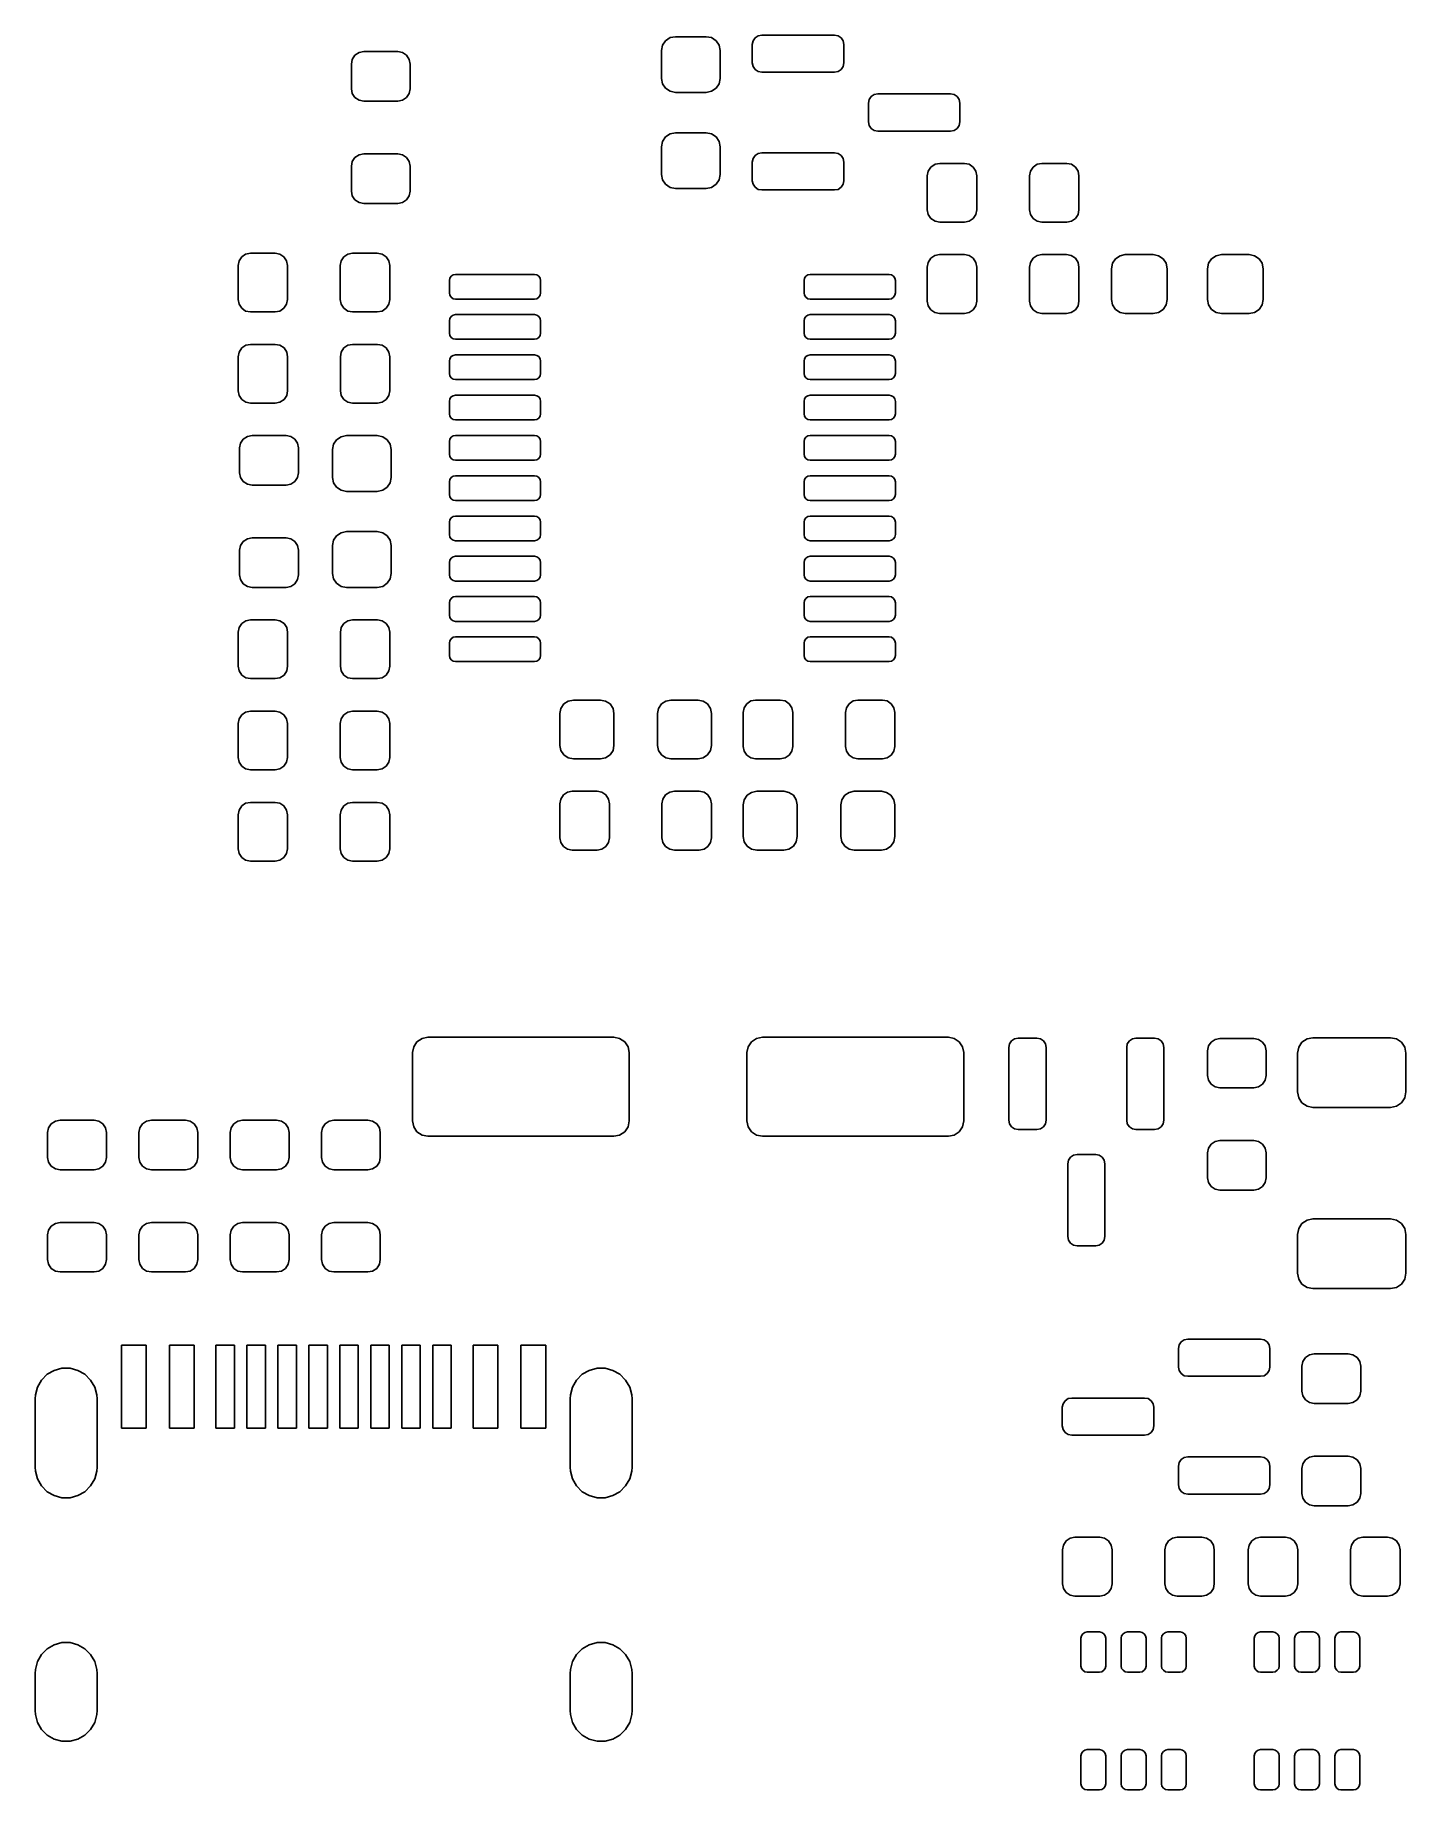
# Model space of a CAD drawing. Header units: inches. Extents: x 5.82 to 6.69, y -4.66 to -3.54.
import ezdxf

# ---------------------------------------------------------------- set-up
doc = ezdxf.new("R2010")
doc.units = ezdxf.units.IN
doc.header["$MEASUREMENT"] = 0
doc.layers.add('BLACK', color=7, linetype='CONTINUOUS')

msp = doc.modelspace()

# ---------------------------------------------------------------- linework, layer by layer
at = {"layer": 'BLACK', "linetype": 'CONTINUOUS'}
for p, q in [((6.216, -3.5482), (6.2179, -3.5454)), ((6.2179, -3.5454), (6.2208, -3.5434)), ((6.2208, -3.5434), (6.2242, -3.5428)), ((6.2242, -3.5428), (6.2438, -3.5428)), ((6.2438, -3.5428), (6.2472, -3.5434)), ((6.2472, -3.5434), (6.2501, -3.5454)), ((6.2501, -3.5454), (6.252, -3.5482)), ((6.2731, -3.5477), (6.2736, -3.5454)), ((6.2736, -3.5454), (6.2749, -3.5435)), ((6.2749, -3.5435), (6.2768, -3.5422)), ((6.2768, -3.5422), (6.2791, -3.5418)), ((6.2791, -3.5418), (6.3253, -3.5418)), ((6.3253, -3.5418), (6.3276, -3.5422)), ((6.3276, -3.5422), (6.3295, -3.5435)), ((6.3295, -3.5435), (6.3308, -3.5454)), ((6.3308, -3.5454), (6.3312, -3.5477)), ((6.0189, -3.5572), (6.0206, -3.5546)), ((6.0206, -3.5546), (6.0232, -3.5529)), ((6.0232, -3.5529), (6.0262, -3.5523)), ((6.0262, -3.5523), (6.0478, -3.5523)), ((6.0478, -3.5523), (6.0508, -3.5529)), ((6.0508, -3.5529), (6.0534, -3.5546)), ((6.0534, -3.5546), (6.0551, -3.5572)), ((6.2153, -3.5516), (6.216, -3.5482)), ((6.2153, -3.5693), (6.2153, -3.5516)), ((6.252, -3.5482), (6.2527, -3.5516)), ((6.2527, -3.5516), (6.2527, -3.5693)), ((6.2731, -3.5595), (6.2731, -3.5477)), ((6.3312, -3.5477), (6.3312, -3.5595)), ((6.0183, -3.5602), (6.0189, -3.5572)), ((6.0183, -3.5759), (6.0183, -3.5602)), ((6.0551, -3.5572), (6.0557, -3.5602)), ((6.0557, -3.5602), (6.0557, -3.5759)), ((6.2736, -3.5618), (6.2731, -3.5595)), ((6.2749, -3.5637), (6.2736, -3.5618)), ((6.2768, -3.565), (6.2749, -3.5637)), ((6.2791, -3.5654), (6.2768, -3.565)), ((6.3253, -3.5654), (6.2791, -3.5654)), ((6.3276, -3.565), (6.3253, -3.5654)), ((6.3295, -3.5637), (6.3276, -3.565)), ((6.3308, -3.5618), (6.3295, -3.5637)), ((6.3312, -3.5595), (6.3308, -3.5618)), ((6.0189, -3.5789), (6.0183, -3.5759)), ((6.0206, -3.5815), (6.0189, -3.5789)), ((6.0551, -3.5789), (6.0534, -3.5815)), ((6.0557, -3.5759), (6.0551, -3.5789)), ((6.216, -3.5727), (6.2153, -3.5693)), ((6.2179, -3.5756), (6.216, -3.5727)), ((6.2208, -3.5775), (6.2179, -3.5756)), ((6.2242, -3.5782), (6.2208, -3.5775)), ((6.2438, -3.5782), (6.2242, -3.5782)), ((6.2472, -3.5775), (6.2438, -3.5782)), ((6.2501, -3.5756), (6.2472, -3.5775)), ((6.252, -3.5727), (6.2501, -3.5756)), ((6.2527, -3.5693), (6.252, -3.5727)), ((6.0232, -3.5832), (6.0206, -3.5815)), ((6.0262, -3.5838), (6.0232, -3.5832)), ((6.0478, -3.5838), (6.0262, -3.5838)), ((6.0508, -3.5832), (6.0478, -3.5838)), ((6.0534, -3.5815), (6.0508, -3.5832)), ((6.347, -3.5851), (6.3474, -3.5828)), ((6.347, -3.5969), (6.347, -3.5851)), ((6.3474, -3.5828), (6.3487, -3.5809)), ((6.3487, -3.5809), (6.3506, -3.5796)), ((6.3506, -3.5796), (6.3529, -3.5792)), ((6.3529, -3.5792), (6.3991, -3.5792)), ((6.3991, -3.5792), (6.4014, -3.5796)), ((6.4014, -3.5796), (6.4033, -3.5809)), ((6.4033, -3.5809), (6.4046, -3.5828)), ((6.4046, -3.5828), (6.405, -3.5851)), ((6.405, -3.5851), (6.405, -3.5969)), ((6.3474, -3.5992), (6.347, -3.5969)), ((6.3487, -3.6011), (6.3474, -3.5992)), ((6.3506, -3.6024), (6.3487, -3.6011)), ((6.4033, -3.6011), (6.4014, -3.6024)), ((6.4046, -3.5992), (6.4033, -3.6011)), ((6.405, -3.5969), (6.4046, -3.5992)), ((6.2153, -3.6127), (6.216, -3.6093)), ((6.216, -3.6093), (6.2179, -3.6064)), ((6.2179, -3.6064), (6.2208, -3.6045)), ((6.2208, -3.6045), (6.2242, -3.6038)), ((6.2242, -3.6038), (6.2438, -3.6038)), ((6.2438, -3.6038), (6.2472, -3.6045)), ((6.2472, -3.6045), (6.2501, -3.6064)), ((6.2501, -3.6064), (6.252, -3.6093)), ((6.252, -3.6093), (6.2527, -3.6127)), ((6.3529, -3.6028), (6.3506, -3.6024)), ((6.3991, -3.6028), (6.3529, -3.6028)), ((6.4014, -3.6024), (6.3991, -3.6028)), ((6.0183, -3.6251), (6.0189, -3.6221)), ((6.0189, -3.6221), (6.0206, -3.6196)), ((6.0206, -3.6196), (6.0232, -3.6179)), ((6.0232, -3.6179), (6.0262, -3.6173)), ((6.0262, -3.6173), (6.0478, -3.6173)), ((6.0478, -3.6173), (6.0508, -3.6179)), ((6.0508, -3.6179), (6.0534, -3.6196)), ((6.0534, -3.6196), (6.0551, -3.6221)), ((6.0551, -3.6221), (6.0557, -3.6251)), ((6.2153, -3.6304), (6.2153, -3.6127)), ((6.2527, -3.6127), (6.2527, -3.6304)), ((6.2731, -3.6225), (6.2736, -3.6202)), ((6.2731, -3.6343), (6.2731, -3.6225)), ((6.2736, -3.6202), (6.2749, -3.6183)), ((6.2749, -3.6183), (6.2768, -3.617)), ((6.2768, -3.617), (6.2791, -3.6166)), ((6.2791, -3.6166), (6.3253, -3.6166)), ((6.3253, -3.6166), (6.3276, -3.617)), ((6.3276, -3.617), (6.3295, -3.6183)), ((6.3295, -3.6183), (6.3308, -3.6202)), ((6.3308, -3.6202), (6.3312, -3.6225)), ((6.3312, -3.6225), (6.3312, -3.6343)), ((6.3892, -3.6239), (6.3922, -3.6233)), ((6.3922, -3.6233), (6.4079, -3.6233)), ((6.4079, -3.6233), (6.4109, -3.6239)), ((6.4541, -3.6239), (6.4571, -3.6233)), ((6.4571, -3.6233), (6.4729, -3.6233)), ((6.4729, -3.6233), (6.4759, -3.6239)), ((6.0183, -3.6409), (6.0183, -3.6251)), ((6.0557, -3.6251), (6.0557, -3.6409)), ((6.216, -3.6338), (6.2153, -3.6304)), ((6.2179, -3.6366), (6.216, -3.6338)), ((6.252, -3.6338), (6.2501, -3.6366)), ((6.2527, -3.6304), (6.252, -3.6338)), ((6.2736, -3.6366), (6.2731, -3.6343)), ((6.3312, -3.6343), (6.3308, -3.6366)), ((6.3843, -3.6312), (6.3849, -3.6282)), ((6.3843, -3.6528), (6.3843, -3.6312)), ((6.3849, -3.6282), (6.3866, -3.6256)), ((6.3866, -3.6256), (6.3892, -3.6239)), ((6.4109, -3.6239), (6.4135, -3.6256)), ((6.4135, -3.6256), (6.4152, -3.6282)), ((6.4152, -3.6282), (6.4158, -3.6312)), ((6.4158, -3.6312), (6.4158, -3.6528)), ((6.4493, -3.6312), (6.4499, -3.6282)), ((6.4493, -3.6528), (6.4493, -3.6312)), ((6.4499, -3.6282), (6.4516, -3.6256)), ((6.4516, -3.6256), (6.4541, -3.6239)), ((6.4759, -3.6239), (6.4784, -3.6256)), ((6.4784, -3.6256), (6.4801, -3.6282)), ((6.4801, -3.6282), (6.4807, -3.6312)), ((6.4807, -3.6312), (6.4807, -3.6528)), ((6.0189, -3.6439), (6.0183, -3.6409)), ((6.0206, -3.6464), (6.0189, -3.6439)), ((6.0551, -3.6439), (6.0534, -3.6464)), ((6.0557, -3.6409), (6.0551, -3.6439)), ((6.2208, -3.6386), (6.2179, -3.6366)), ((6.2242, -3.6392), (6.2208, -3.6386)), ((6.2438, -3.6392), (6.2242, -3.6392)), ((6.2472, -3.6386), (6.2438, -3.6392)), ((6.2501, -3.6366), (6.2472, -3.6386)), ((6.2749, -3.6385), (6.2736, -3.6366)), ((6.2768, -3.6398), (6.2749, -3.6385)), ((6.2791, -3.6402), (6.2768, -3.6398)), ((6.3253, -3.6402), (6.2791, -3.6402)), ((6.3276, -3.6398), (6.3253, -3.6402)), ((6.3295, -3.6385), (6.3276, -3.6398)), ((6.3308, -3.6366), (6.3295, -3.6385)), ((6.0232, -3.6481), (6.0206, -3.6464)), ((6.0262, -3.6487), (6.0232, -3.6481)), ((6.0478, -3.6487), (6.0262, -3.6487)), ((6.0508, -3.6481), (6.0478, -3.6487)), ((6.0534, -3.6464), (6.0508, -3.6481)), ((6.3849, -3.6558), (6.3843, -3.6528)), ((6.3866, -3.6584), (6.3849, -3.6558)), ((6.4152, -3.6558), (6.4135, -3.6584)), ((6.4158, -3.6528), (6.4152, -3.6558)), ((6.4499, -3.6558), (6.4493, -3.6528)), ((6.4516, -3.6584), (6.4499, -3.6558)), ((6.4801, -3.6558), (6.4784, -3.6584)), ((6.4807, -3.6528), (6.4801, -3.6558)), ((6.3892, -3.6601), (6.3866, -3.6584)), ((6.3922, -3.6607), (6.3892, -3.6601)), ((6.4079, -3.6607), (6.3922, -3.6607)), ((6.4109, -3.6601), (6.4079, -3.6607)), ((6.4135, -3.6584), (6.4109, -3.6601)), ((6.4541, -3.6601), (6.4516, -3.6584)), ((6.4571, -3.6607), (6.4541, -3.6601)), ((6.4729, -3.6607), (6.4571, -3.6607)), ((6.4759, -3.6601), (6.4729, -3.6607)), ((6.4784, -3.6584), (6.4759, -3.6601)), ((5.9463, -3.6882), (5.9469, -3.6852)), ((5.9463, -3.7098), (5.9463, -3.6882)), ((5.9469, -3.6852), (5.9486, -3.6826)), ((5.9486, -3.6826), (5.9511, -3.6809)), ((5.9511, -3.6809), (5.9541, -3.6803)), ((5.9541, -3.6803), (5.9699, -3.6803)), ((5.9699, -3.6803), (5.9729, -3.6809)), ((5.9729, -3.6809), (5.9754, -3.6826)), ((5.9754, -3.6826), (5.9771, -3.6852)), ((5.9771, -3.6852), (5.9777, -3.6882)), ((5.9777, -3.6882), (5.9777, -3.7098)), ((6.0112, -3.6882), (6.0118, -3.6852)), ((6.0112, -3.7098), (6.0112, -3.6882)), ((6.0118, -3.6852), (6.0135, -3.6826)), ((6.0135, -3.6826), (6.0161, -3.6809)), ((6.0161, -3.6809), (6.0191, -3.6803)), ((6.0191, -3.6803), (6.0348, -3.6803)), ((6.0348, -3.6803), (6.0378, -3.6809)), ((6.0378, -3.6809), (6.0404, -3.6826)), ((6.0404, -3.6826), (6.0421, -3.6852)), ((6.0421, -3.6852), (6.0427, -3.6882)), ((6.0427, -3.6882), (6.0427, -3.7098)), ((6.3843, -3.6892), (6.3849, -3.6862)), ((6.3843, -3.7108), (6.3843, -3.6892)), ((6.3849, -3.6862), (6.3866, -3.6836)), ((6.3866, -3.6836), (6.3891, -3.6819)), ((6.3891, -3.6819), (6.3921, -3.6813)), ((6.3921, -3.6813), (6.4079, -3.6813)), ((6.4079, -3.6813), (6.4109, -3.6819)), ((6.4109, -3.6819), (6.4134, -3.6836)), ((6.4134, -3.6836), (6.4151, -3.6862)), ((6.4151, -3.6862), (6.4157, -3.6892)), ((6.4157, -3.6892), (6.4157, -3.7108)), ((6.4492, -3.6892), (6.4498, -3.6862)), ((6.4492, -3.7108), (6.4492, -3.6892)), ((6.4498, -3.6862), (6.4515, -3.6836)), ((6.4515, -3.6836), (6.4541, -3.6819)), ((6.4541, -3.6819), (6.4571, -3.6813)), ((6.4571, -3.6813), (6.4728, -3.6813)), ((6.4728, -3.6813), (6.4758, -3.6819)), ((6.4758, -3.6819), (6.4784, -3.6836)), ((6.4784, -3.6836), (6.4801, -3.6862)), ((6.4801, -3.6862), (6.4807, -3.6892)), ((6.4807, -3.6892), (6.4807, -3.7108)), ((6.5013, -3.6902), (6.502, -3.6868)), ((6.5013, -3.7098), (6.5013, -3.6902)), ((6.502, -3.6868), (6.5039, -3.6839)), ((6.5039, -3.6839), (6.5068, -3.682)), ((6.5068, -3.682), (6.5101, -3.6813)), ((6.5101, -3.6813), (6.5279, -3.6813)), ((6.5279, -3.6813), (6.5312, -3.682)), ((6.5312, -3.682), (6.5341, -3.6839)), ((6.5341, -3.6839), (6.536, -3.6868)), ((6.536, -3.6868), (6.5367, -3.6902)), ((6.5367, -3.6902), (6.5367, -3.7098)), ((6.5623, -3.6902), (6.563, -3.6868)), ((6.5623, -3.7098), (6.5623, -3.6902)), ((6.563, -3.6868), (6.5649, -3.6839)), ((6.5649, -3.6839), (6.5678, -3.682)), ((6.5678, -3.682), (6.5712, -3.6813)), ((6.5712, -3.6813), (6.5889, -3.6813)), ((6.5889, -3.6813), (6.5923, -3.682)), ((6.5923, -3.682), (6.5951, -3.6839)), ((6.5951, -3.6839), (6.5971, -3.6868)), ((6.5971, -3.6868), (6.5977, -3.6902)), ((6.5977, -3.6902), (6.5977, -3.7098)), ((6.0806, -3.6977), (6.0809, -3.6962)), ((6.0806, -3.7056), (6.0806, -3.6977)), ((6.0809, -3.6962), (6.0817, -3.695)), ((6.0817, -3.695), (6.083, -3.6941)), ((6.083, -3.6941), (6.0845, -3.6938)), ((6.0845, -3.6938), (6.1347, -3.6938)), ((6.1347, -3.6938), (6.1362, -3.6941)), ((6.1362, -3.6941), (6.1375, -3.695)), ((6.1375, -3.695), (6.1383, -3.6962)), ((6.1383, -3.6962), (6.1386, -3.6977)), ((6.1386, -3.6977), (6.1386, -3.7056)), ((6.306, -3.6977), (6.3063, -3.6962)), ((6.306, -3.7056), (6.306, -3.6977)), ((6.3063, -3.6962), (6.3071, -3.695)), ((6.3071, -3.695), (6.3084, -3.6941)), ((6.3084, -3.6941), (6.3099, -3.6938)), ((6.3099, -3.6938), (6.3601, -3.6938)), ((6.3601, -3.6938), (6.3616, -3.6941)), ((6.3616, -3.6941), (6.3629, -3.695)), ((6.3629, -3.695), (6.3637, -3.6962)), ((6.3637, -3.6962), (6.364, -3.6977)), ((6.364, -3.6977), (6.364, -3.7056)), ((5.9469, -3.7128), (5.9463, -3.7098)), ((5.9486, -3.7154), (5.9469, -3.7128)), ((5.9771, -3.7128), (5.9754, -3.7154)), ((5.9777, -3.7098), (5.9771, -3.7128)), ((6.0118, -3.7128), (6.0112, -3.7098)), ((6.0135, -3.7154), (6.0118, -3.7128)), ((6.0421, -3.7128), (6.0404, -3.7154)), ((6.0427, -3.7098), (6.0421, -3.7128)), ((6.0809, -3.7071), (6.0806, -3.7056)), ((6.0817, -3.7084), (6.0809, -3.7071)), ((6.083, -3.7093), (6.0817, -3.7084)), ((6.0845, -3.7096), (6.083, -3.7093)), ((6.1347, -3.7096), (6.0845, -3.7096)), ((6.1362, -3.7093), (6.1347, -3.7096)), ((6.1375, -3.7084), (6.1362, -3.7093)), ((6.1383, -3.7071), (6.1375, -3.7084)), ((6.1386, -3.7056), (6.1383, -3.7071)), ((6.3063, -3.7071), (6.306, -3.7056)), ((6.3071, -3.7084), (6.3063, -3.7071)), ((6.3084, -3.7093), (6.3071, -3.7084)), ((6.3099, -3.7096), (6.3084, -3.7093)), ((6.3601, -3.7096), (6.3099, -3.7096)), ((6.3616, -3.7093), (6.3601, -3.7096)), ((6.3629, -3.7084), (6.3616, -3.7093)), ((6.3637, -3.7071), (6.3629, -3.7084)), ((6.364, -3.7056), (6.3637, -3.7071)), ((6.3849, -3.7138), (6.3843, -3.7108)), ((6.4157, -3.7108), (6.4151, -3.7138)), ((6.4498, -3.7138), (6.4492, -3.7108)), ((6.4807, -3.7108), (6.4801, -3.7138)), ((6.502, -3.7132), (6.5013, -3.7098)), ((6.5367, -3.7098), (6.536, -3.7132)), ((6.563, -3.7132), (6.5623, -3.7098)), ((6.5977, -3.7098), (6.5971, -3.7132)), ((5.9511, -3.7171), (5.9486, -3.7154)), ((5.9541, -3.7177), (5.9511, -3.7171)), ((5.9699, -3.7177), (5.9541, -3.7177)), ((5.9729, -3.7171), (5.9699, -3.7177)), ((5.9754, -3.7154), (5.9729, -3.7171)), ((6.0161, -3.7171), (6.0135, -3.7154)), ((6.0191, -3.7177), (6.0161, -3.7171)), ((6.0348, -3.7177), (6.0191, -3.7177)), ((6.0378, -3.7171), (6.0348, -3.7177)), ((6.0404, -3.7154), (6.0378, -3.7171)), ((6.0806, -3.7233), (6.0809, -3.7218)), ((6.0806, -3.7312), (6.0806, -3.7233)), ((6.0809, -3.7218), (6.0817, -3.7206)), ((6.0817, -3.7206), (6.083, -3.7197)), ((6.083, -3.7197), (6.0845, -3.7194)), ((6.0845, -3.7194), (6.1347, -3.7194)), ((6.1347, -3.7194), (6.1362, -3.7197)), ((6.1362, -3.7197), (6.1375, -3.7206)), ((6.1375, -3.7206), (6.1383, -3.7218)), ((6.1383, -3.7218), (6.1386, -3.7233)), ((6.1386, -3.7233), (6.1386, -3.7312)), ((6.306, -3.7233), (6.3063, -3.7218)), ((6.306, -3.7312), (6.306, -3.7233)), ((6.3063, -3.7218), (6.3071, -3.7206)), ((6.3071, -3.7206), (6.3084, -3.7197)), ((6.3084, -3.7197), (6.3099, -3.7194)), ((6.3099, -3.7194), (6.3601, -3.7194)), ((6.3601, -3.7194), (6.3616, -3.7197)), ((6.3616, -3.7197), (6.3629, -3.7206)), ((6.3629, -3.7206), (6.3637, -3.7218)), ((6.3637, -3.7218), (6.364, -3.7233)), ((6.364, -3.7233), (6.364, -3.7312)), ((6.3866, -3.7164), (6.3849, -3.7138)), ((6.3891, -3.7181), (6.3866, -3.7164)), ((6.3921, -3.7187), (6.3891, -3.7181)), ((6.4079, -3.7187), (6.3921, -3.7187)), ((6.4109, -3.7181), (6.4079, -3.7187)), ((6.4134, -3.7164), (6.4109, -3.7181)), ((6.4151, -3.7138), (6.4134, -3.7164)), ((6.4515, -3.7164), (6.4498, -3.7138)), ((6.4541, -3.7181), (6.4515, -3.7164)), ((6.4571, -3.7187), (6.4541, -3.7181)), ((6.4728, -3.7187), (6.4571, -3.7187)), ((6.4758, -3.7181), (6.4728, -3.7187)), ((6.4784, -3.7164), (6.4758, -3.7181)), ((6.4801, -3.7138), (6.4784, -3.7164)), ((6.5039, -3.7161), (6.502, -3.7132)), ((6.5068, -3.718), (6.5039, -3.7161)), ((6.5101, -3.7187), (6.5068, -3.718)), ((6.5279, -3.7187), (6.5101, -3.7187)), ((6.5312, -3.718), (6.5279, -3.7187)), ((6.5341, -3.7161), (6.5312, -3.718)), ((6.536, -3.7132), (6.5341, -3.7161)), ((6.5649, -3.7161), (6.563, -3.7132)), ((6.5678, -3.718), (6.5649, -3.7161)), ((6.5712, -3.7187), (6.5678, -3.718)), ((6.5889, -3.7187), (6.5712, -3.7187)), ((6.5923, -3.718), (6.5889, -3.7187)), ((6.5951, -3.7161), (6.5923, -3.718)), ((6.5971, -3.7132), (6.5951, -3.7161)), ((6.0809, -3.7327), (6.0806, -3.7312)), ((6.0817, -3.734), (6.0809, -3.7327)), ((6.083, -3.7348), (6.0817, -3.734)), ((6.0845, -3.7351), (6.083, -3.7348)), ((6.1347, -3.7351), (6.0845, -3.7351)), ((6.1362, -3.7348), (6.1347, -3.7351)), ((6.1375, -3.734), (6.1362, -3.7348)), ((6.1383, -3.7327), (6.1375, -3.734)), ((6.1386, -3.7312), (6.1383, -3.7327)), ((6.3063, -3.7327), (6.306, -3.7312)), ((6.3071, -3.734), (6.3063, -3.7327)), ((6.3084, -3.7348), (6.3071, -3.734)), ((6.3099, -3.7351), (6.3084, -3.7348)), ((6.3601, -3.7351), (6.3099, -3.7351)), ((6.3616, -3.7348), (6.3601, -3.7351)), ((6.3629, -3.734), (6.3616, -3.7348)), ((6.3637, -3.7327), (6.3629, -3.734)), ((6.364, -3.7312), (6.3637, -3.7327)), ((5.9463, -3.7462), (5.9469, -3.7432)), ((5.9463, -3.7678), (5.9463, -3.7462)), ((5.9469, -3.7432), (5.9486, -3.7406)), ((5.9486, -3.7406), (5.9512, -3.7389)), ((5.9512, -3.7389), (5.9542, -3.7383)), ((5.9542, -3.7383), (5.9699, -3.7383)), ((5.9699, -3.7383), (5.9729, -3.7389)), ((5.9729, -3.7389), (5.9755, -3.7406)), ((5.9755, -3.7406), (5.9772, -3.7432)), ((5.9772, -3.7432), (5.9778, -3.7462)), ((5.9778, -3.7462), (5.9778, -3.7678)), ((6.0113, -3.7462), (6.0119, -3.7432)), ((6.0113, -3.7678), (6.0113, -3.7462)), ((6.0119, -3.7432), (6.0136, -3.7406)), ((6.0136, -3.7406), (6.0161, -3.7389)), ((6.0161, -3.7389), (6.0191, -3.7383)), ((6.0191, -3.7383), (6.0349, -3.7383)), ((6.0349, -3.7383), (6.0379, -3.7389)), ((6.0379, -3.7389), (6.0404, -3.7406)), ((6.0404, -3.7406), (6.0421, -3.7432)), ((6.0421, -3.7432), (6.0427, -3.7462)), ((6.0427, -3.7462), (6.0427, -3.7678)), ((6.0809, -3.7474), (6.0817, -3.7461)), ((6.0817, -3.7461), (6.083, -3.7453)), ((6.083, -3.7453), (6.0845, -3.745)), ((6.0845, -3.745), (6.1347, -3.745)), ((6.1347, -3.745), (6.1362, -3.7453)), ((6.1362, -3.7453), (6.1375, -3.7461)), ((6.1375, -3.7461), (6.1383, -3.7474)), ((6.3063, -3.7474), (6.3071, -3.7461)), ((6.3071, -3.7461), (6.3084, -3.7453)), ((6.3084, -3.7453), (6.3099, -3.745)), ((6.3099, -3.745), (6.3601, -3.745)), ((6.3601, -3.745), (6.3616, -3.7453)), ((6.3616, -3.7453), (6.3629, -3.7461)), ((6.3629, -3.7461), (6.3637, -3.7474)), ((6.0806, -3.7489), (6.0809, -3.7474)), ((6.0806, -3.7568), (6.0806, -3.7489)), ((6.0809, -3.7583), (6.0806, -3.7568)), ((6.1383, -3.7474), (6.1386, -3.7489)), ((6.1386, -3.7568), (6.1383, -3.7583)), ((6.1386, -3.7489), (6.1386, -3.7568)), ((6.306, -3.7489), (6.3063, -3.7474)), ((6.306, -3.7568), (6.306, -3.7489)), ((6.3063, -3.7583), (6.306, -3.7568)), ((6.3637, -3.7474), (6.364, -3.7489)), ((6.364, -3.7568), (6.3637, -3.7583)), ((6.364, -3.7489), (6.364, -3.7568)), ((5.9469, -3.7708), (5.9463, -3.7678)), ((5.9778, -3.7678), (5.9772, -3.7708)), ((6.0119, -3.7708), (6.0113, -3.7678)), ((6.0427, -3.7678), (6.0421, -3.7708)), ((6.0817, -3.7596), (6.0809, -3.7583)), ((6.083, -3.7604), (6.0817, -3.7596)), ((6.0845, -3.7607), (6.083, -3.7604)), ((6.1347, -3.7607), (6.0845, -3.7607)), ((6.1362, -3.7604), (6.1347, -3.7607)), ((6.1375, -3.7596), (6.1362, -3.7604)), ((6.1383, -3.7583), (6.1375, -3.7596)), ((6.3071, -3.7596), (6.3063, -3.7583)), ((6.3084, -3.7604), (6.3071, -3.7596)), ((6.3099, -3.7607), (6.3084, -3.7604)), ((6.3601, -3.7607), (6.3099, -3.7607)), ((6.3616, -3.7604), (6.3601, -3.7607)), ((6.3629, -3.7596), (6.3616, -3.7604)), ((6.3637, -3.7583), (6.3629, -3.7596)), ((5.9486, -3.7734), (5.9469, -3.7708)), ((5.9512, -3.7751), (5.9486, -3.7734)), ((5.9542, -3.7757), (5.9512, -3.7751)), ((5.9699, -3.7757), (5.9542, -3.7757)), ((5.9729, -3.7751), (5.9699, -3.7757)), ((5.9755, -3.7734), (5.9729, -3.7751)), ((5.9772, -3.7708), (5.9755, -3.7734)), ((6.0136, -3.7734), (6.0119, -3.7708)), ((6.0161, -3.7751), (6.0136, -3.7734)), ((6.0191, -3.7757), (6.0161, -3.7751)), ((6.0349, -3.7757), (6.0191, -3.7757)), ((6.0379, -3.7751), (6.0349, -3.7757)), ((6.0404, -3.7734), (6.0379, -3.7751)), ((6.0421, -3.7708), (6.0404, -3.7734)), ((6.0806, -3.7745), (6.0809, -3.773)), ((6.0806, -3.7824), (6.0806, -3.7745)), ((6.0809, -3.773), (6.0817, -3.7717)), ((6.0817, -3.7717), (6.083, -3.7709)), ((6.083, -3.7709), (6.0845, -3.7706)), ((6.0845, -3.7706), (6.1347, -3.7706)), ((6.1347, -3.7706), (6.1362, -3.7709)), ((6.1362, -3.7709), (6.1375, -3.7717)), ((6.1375, -3.7717), (6.1383, -3.773)), ((6.1383, -3.773), (6.1386, -3.7745)), ((6.1386, -3.7745), (6.1386, -3.7824)), ((6.306, -3.7745), (6.3063, -3.773)), ((6.306, -3.7824), (6.306, -3.7745)), ((6.3063, -3.773), (6.3071, -3.7717)), ((6.3071, -3.7717), (6.3084, -3.7709)), ((6.3084, -3.7709), (6.3099, -3.7706)), ((6.3099, -3.7706), (6.3601, -3.7706)), ((6.3601, -3.7706), (6.3616, -3.7709)), ((6.3616, -3.7709), (6.3629, -3.7717)), ((6.3629, -3.7717), (6.3637, -3.773)), ((6.3637, -3.773), (6.364, -3.7745)), ((6.364, -3.7745), (6.364, -3.7824)), ((6.0809, -3.7839), (6.0806, -3.7824)), ((6.0817, -3.7852), (6.0809, -3.7839)), ((6.083, -3.786), (6.0817, -3.7852)), ((6.0845, -3.7863), (6.083, -3.786)), ((6.1347, -3.7863), (6.0845, -3.7863)), ((6.1362, -3.786), (6.1347, -3.7863)), ((6.1375, -3.7852), (6.1362, -3.786)), ((6.1383, -3.7839), (6.1375, -3.7852)), ((6.1386, -3.7824), (6.1383, -3.7839)), ((6.3063, -3.7839), (6.306, -3.7824)), ((6.3071, -3.7852), (6.3063, -3.7839)), ((6.3084, -3.786), (6.3071, -3.7852)), ((6.3099, -3.7863), (6.3084, -3.786)), ((6.3601, -3.7863), (6.3099, -3.7863)), ((6.3616, -3.786), (6.3601, -3.7863)), ((6.3629, -3.7852), (6.3616, -3.786)), ((6.3637, -3.7839), (6.3629, -3.7852)), ((6.364, -3.7824), (6.3637, -3.7839)), ((5.9473, -3.8041), (5.9479, -3.8011)), ((5.9479, -3.8011), (5.9496, -3.7986)), ((5.9496, -3.7986), (5.9522, -3.7969)), ((5.9522, -3.7969), (5.9552, -3.7963)), ((5.9552, -3.7963), (5.9768, -3.7963)), ((5.9768, -3.7963), (5.9798, -3.7969)), ((5.9798, -3.7969), (5.9824, -3.7986)), ((5.9824, -3.7986), (5.9841, -3.8011)), ((5.9841, -3.8011), (5.9847, -3.8041)), ((6.0063, -3.8051), (6.007, -3.8018)), ((6.007, -3.8018), (6.0089, -3.7989)), ((6.0089, -3.7989), (6.0118, -3.797)), ((6.0118, -3.797), (6.0152, -3.7963)), ((6.0152, -3.7963), (6.0348, -3.7963)), ((6.0348, -3.7963), (6.0382, -3.797)), ((6.0382, -3.797), (6.0411, -3.7989)), ((6.0411, -3.7989), (6.043, -3.8018)), ((6.043, -3.8018), (6.0437, -3.8051)), ((6.0806, -3.8001), (6.0809, -3.7986)), ((6.0806, -3.808), (6.0806, -3.8001)), ((6.0809, -3.7986), (6.0817, -3.7973)), ((6.0817, -3.7973), (6.083, -3.7965)), ((6.083, -3.7965), (6.0845, -3.7962)), ((6.0845, -3.7962), (6.1347, -3.7962)), ((6.1347, -3.7962), (6.1362, -3.7965)), ((6.1362, -3.7965), (6.1375, -3.7973)), ((6.1375, -3.7973), (6.1383, -3.7986)), ((6.1383, -3.7986), (6.1386, -3.8001)), ((6.1386, -3.8001), (6.1386, -3.808)), ((6.306, -3.8001), (6.3063, -3.7986)), ((6.306, -3.808), (6.306, -3.8001)), ((6.3063, -3.7986), (6.3071, -3.7973)), ((6.3071, -3.7973), (6.3084, -3.7965)), ((6.3084, -3.7965), (6.3099, -3.7962)), ((6.3099, -3.7962), (6.3601, -3.7962)), ((6.3601, -3.7962), (6.3616, -3.7965)), ((6.3616, -3.7965), (6.3629, -3.7973)), ((6.3629, -3.7973), (6.3637, -3.7986)), ((6.3637, -3.7986), (6.364, -3.8001)), ((6.364, -3.8001), (6.364, -3.808)), ((5.9473, -3.8199), (5.9473, -3.8041)), ((5.9847, -3.8041), (5.9847, -3.8199)), ((6.0063, -3.8229), (6.0063, -3.8051)), ((6.0437, -3.8051), (6.0437, -3.8229)), ((6.0809, -3.8095), (6.0806, -3.808)), ((6.0817, -3.8108), (6.0809, -3.8095)), ((6.083, -3.8116), (6.0817, -3.8108)), ((6.0845, -3.8119), (6.083, -3.8116)), ((6.1347, -3.8119), (6.0845, -3.8119)), ((6.1362, -3.8116), (6.1347, -3.8119)), ((6.1375, -3.8108), (6.1362, -3.8116)), ((6.1383, -3.8095), (6.1375, -3.8108)), ((6.1386, -3.808), (6.1383, -3.8095)), ((6.3063, -3.8095), (6.306, -3.808)), ((6.3071, -3.8108), (6.3063, -3.8095)), ((6.3084, -3.8116), (6.3071, -3.8108)), ((6.3099, -3.8119), (6.3084, -3.8116)), ((6.3601, -3.8119), (6.3099, -3.8119)), ((6.3616, -3.8116), (6.3601, -3.8119)), ((6.3629, -3.8108), (6.3616, -3.8116)), ((6.3637, -3.8095), (6.3629, -3.8108)), ((6.364, -3.808), (6.3637, -3.8095)), ((5.9479, -3.8229), (5.9473, -3.8199)), ((5.9496, -3.8254), (5.9479, -3.8229)), ((5.9841, -3.8229), (5.9824, -3.8254)), ((5.9847, -3.8199), (5.9841, -3.8229)), ((6.007, -3.8262), (6.0063, -3.8229)), ((6.0437, -3.8229), (6.043, -3.8262)), ((6.0806, -3.8257), (6.0809, -3.8242)), ((6.0809, -3.8242), (6.0817, -3.8229)), ((6.0817, -3.8229), (6.083, -3.8221)), ((6.083, -3.8221), (6.0845, -3.8218)), ((6.0845, -3.8218), (6.1347, -3.8218)), ((6.1347, -3.8218), (6.1362, -3.8221)), ((6.1362, -3.8221), (6.1375, -3.8229)), ((6.1375, -3.8229), (6.1383, -3.8242)), ((6.1383, -3.8242), (6.1386, -3.8257)), ((6.306, -3.8257), (6.3063, -3.8242)), ((6.3063, -3.8242), (6.3071, -3.8229)), ((6.3071, -3.8229), (6.3084, -3.8221)), ((6.3084, -3.8221), (6.3099, -3.8218)), ((6.3099, -3.8218), (6.3601, -3.8218)), ((6.3601, -3.8218), (6.3616, -3.8221)), ((6.3616, -3.8221), (6.3629, -3.8229)), ((6.3629, -3.8229), (6.3637, -3.8242)), ((6.3637, -3.8242), (6.364, -3.8257)), ((5.9522, -3.8271), (5.9496, -3.8254)), ((5.9552, -3.8277), (5.9522, -3.8271)), ((5.9768, -3.8277), (5.9552, -3.8277)), ((5.9798, -3.8271), (5.9768, -3.8277)), ((5.9824, -3.8254), (5.9798, -3.8271)), ((6.0089, -3.8291), (6.007, -3.8262)), ((6.0118, -3.831), (6.0089, -3.8291)), ((6.0152, -3.8317), (6.0118, -3.831)), ((6.0348, -3.8317), (6.0152, -3.8317)), ((6.0382, -3.831), (6.0348, -3.8317)), ((6.0411, -3.8291), (6.0382, -3.831)), ((6.043, -3.8262), (6.0411, -3.8291)), ((6.0806, -3.8336), (6.0806, -3.8257)), ((6.0809, -3.8351), (6.0806, -3.8336)), ((6.0817, -3.8364), (6.0809, -3.8351)), ((6.1383, -3.8351), (6.1375, -3.8364)), ((6.1386, -3.8336), (6.1383, -3.8351)), ((6.1386, -3.8257), (6.1386, -3.8336)), ((6.306, -3.8336), (6.306, -3.8257)), ((6.3063, -3.8351), (6.306, -3.8336)), ((6.3071, -3.8364), (6.3063, -3.8351)), ((6.3637, -3.8351), (6.3629, -3.8364)), ((6.364, -3.8336), (6.3637, -3.8351)), ((6.364, -3.8257), (6.364, -3.8336)), ((6.083, -3.8372), (6.0817, -3.8364)), ((6.0845, -3.8375), (6.083, -3.8372)), ((6.1347, -3.8375), (6.0845, -3.8375)), ((6.1362, -3.8372), (6.1347, -3.8375)), ((6.1375, -3.8364), (6.1362, -3.8372)), ((6.3084, -3.8372), (6.3071, -3.8364)), ((6.3099, -3.8375), (6.3084, -3.8372)), ((6.3601, -3.8375), (6.3099, -3.8375)), ((6.3616, -3.8372), (6.3601, -3.8375)), ((6.3629, -3.8364), (6.3616, -3.8372)), ((6.0118, -3.858), (6.0152, -3.8573)), ((6.0152, -3.8573), (6.0348, -3.8573)), ((6.0348, -3.8573), (6.0382, -3.858)), ((6.0806, -3.8513), (6.0809, -3.8498)), ((6.0806, -3.8592), (6.0806, -3.8513)), ((6.0809, -3.8498), (6.0817, -3.8485)), ((6.0817, -3.8485), (6.083, -3.8477)), ((6.083, -3.8477), (6.0845, -3.8474)), ((6.0845, -3.8474), (6.1347, -3.8474)), ((6.1347, -3.8474), (6.1362, -3.8477)), ((6.1362, -3.8477), (6.1375, -3.8485)), ((6.1375, -3.8485), (6.1383, -3.8498)), ((6.1383, -3.8498), (6.1386, -3.8513)), ((6.1386, -3.8513), (6.1386, -3.8592)), ((6.306, -3.8513), (6.3063, -3.8498)), ((6.306, -3.8592), (6.306, -3.8513)), ((6.3063, -3.8498), (6.3071, -3.8485)), ((6.3071, -3.8485), (6.3084, -3.8477)), ((6.3084, -3.8477), (6.3099, -3.8474)), ((6.3099, -3.8474), (6.3601, -3.8474)), ((6.3601, -3.8474), (6.3616, -3.8477)), ((6.3616, -3.8477), (6.3629, -3.8485)), ((6.3629, -3.8485), (6.3637, -3.8498)), ((6.3637, -3.8498), (6.364, -3.8513)), ((6.364, -3.8513), (6.364, -3.8592)), ((5.9473, -3.8691), (5.9479, -3.8661)), ((5.9479, -3.8661), (5.9496, -3.8635)), ((5.9496, -3.8635), (5.9522, -3.8618)), ((5.9522, -3.8618), (5.9552, -3.8612)), ((5.9552, -3.8612), (5.9768, -3.8612)), ((5.9768, -3.8612), (5.9798, -3.8618)), ((5.9798, -3.8618), (5.9824, -3.8635)), ((5.9824, -3.8635), (5.9841, -3.8661)), ((5.9841, -3.8661), (5.9847, -3.8691)), ((6.0063, -3.8662), (6.007, -3.8628)), ((6.0063, -3.8839), (6.0063, -3.8662)), ((6.007, -3.8628), (6.0089, -3.8599)), ((6.0089, -3.8599), (6.0118, -3.858)), ((6.0382, -3.858), (6.0411, -3.8599)), ((6.0411, -3.8599), (6.043, -3.8628)), ((6.043, -3.8628), (6.0437, -3.8662)), ((6.0437, -3.8662), (6.0437, -3.8839)), ((6.0809, -3.8607), (6.0806, -3.8592)), ((6.0817, -3.8619), (6.0809, -3.8607)), ((6.083, -3.8628), (6.0817, -3.8619)), ((6.0845, -3.8631), (6.083, -3.8628)), ((6.1347, -3.8631), (6.0845, -3.8631)), ((6.1362, -3.8628), (6.1347, -3.8631)), ((6.1375, -3.8619), (6.1362, -3.8628)), ((6.1383, -3.8607), (6.1375, -3.8619)), ((6.1386, -3.8592), (6.1383, -3.8607)), ((6.3063, -3.8607), (6.306, -3.8592)), ((6.3071, -3.8619), (6.3063, -3.8607)), ((6.3084, -3.8628), (6.3071, -3.8619)), ((6.3099, -3.8631), (6.3084, -3.8628)), ((6.3601, -3.8631), (6.3099, -3.8631)), ((6.3616, -3.8628), (6.3601, -3.8631)), ((6.3629, -3.8619), (6.3616, -3.8628)), ((6.3637, -3.8607), (6.3629, -3.8619)), ((6.364, -3.8592), (6.3637, -3.8607)), ((5.9473, -3.8848), (5.9473, -3.8691)), ((5.9847, -3.8691), (5.9847, -3.8848)), ((6.0806, -3.8769), (6.0809, -3.8754)), ((6.0806, -3.8848), (6.0806, -3.8769)), ((6.0809, -3.8754), (6.0817, -3.8741)), ((6.0817, -3.8741), (6.083, -3.8732)), ((6.083, -3.8732), (6.0845, -3.8729)), ((6.0845, -3.8729), (6.1347, -3.8729)), ((6.1347, -3.8729), (6.1362, -3.8732)), ((6.1362, -3.8732), (6.1375, -3.8741)), ((6.1375, -3.8741), (6.1383, -3.8754)), ((6.1383, -3.8754), (6.1386, -3.8769)), ((6.1386, -3.8769), (6.1386, -3.8848)), ((6.306, -3.8769), (6.3063, -3.8754)), ((6.306, -3.8848), (6.306, -3.8769)), ((6.3063, -3.8754), (6.3071, -3.8741)), ((6.3071, -3.8741), (6.3084, -3.8732)), ((6.3084, -3.8732), (6.3099, -3.8729)), ((6.3099, -3.8729), (6.3601, -3.8729)), ((6.3601, -3.8729), (6.3616, -3.8732)), ((6.3616, -3.8732), (6.3629, -3.8741)), ((6.3629, -3.8741), (6.3637, -3.8754)), ((6.3637, -3.8754), (6.364, -3.8769)), ((6.364, -3.8769), (6.364, -3.8848)), ((5.9479, -3.8878), (5.9473, -3.8848)), ((5.9496, -3.8904), (5.9479, -3.8878)), ((5.9522, -3.8921), (5.9496, -3.8904)), ((5.9824, -3.8904), (5.9798, -3.8921)), ((5.9841, -3.8878), (5.9824, -3.8904)), ((5.9847, -3.8848), (5.9841, -3.8878)), ((6.007, -3.8873), (6.0063, -3.8839)), ((6.0089, -3.8901), (6.007, -3.8873)), ((6.0118, -3.8921), (6.0089, -3.8901)), ((6.0411, -3.8901), (6.0382, -3.8921)), ((6.043, -3.8873), (6.0411, -3.8901)), ((6.0437, -3.8839), (6.043, -3.8873)), ((6.0809, -3.8863), (6.0806, -3.8848)), ((6.0817, -3.8875), (6.0809, -3.8863)), ((6.083, -3.8884), (6.0817, -3.8875)), ((6.0845, -3.8887), (6.083, -3.8884)), ((6.1347, -3.8887), (6.0845, -3.8887)), ((6.1362, -3.8884), (6.1347, -3.8887)), ((6.1375, -3.8875), (6.1362, -3.8884)), ((6.1383, -3.8863), (6.1375, -3.8875)), ((6.1386, -3.8848), (6.1383, -3.8863)), ((6.3063, -3.8863), (6.306, -3.8848)), ((6.3071, -3.8875), (6.3063, -3.8863)), ((6.3084, -3.8884), (6.3071, -3.8875)), ((6.3099, -3.8887), (6.3084, -3.8884)), ((6.3601, -3.8887), (6.3099, -3.8887)), ((6.3616, -3.8884), (6.3601, -3.8887)), ((6.3629, -3.8875), (6.3616, -3.8884)), ((6.3637, -3.8863), (6.3629, -3.8875)), ((6.364, -3.8848), (6.3637, -3.8863)), ((5.9552, -3.8927), (5.9522, -3.8921)), ((5.9768, -3.8927), (5.9552, -3.8927)), ((5.9798, -3.8921), (5.9768, -3.8927)), ((6.0152, -3.8927), (6.0118, -3.8921)), ((6.0348, -3.8927), (6.0152, -3.8927)), ((6.0382, -3.8921), (6.0348, -3.8927)), ((6.0806, -3.9025), (6.0809, -3.901)), ((6.0806, -3.9103), (6.0806, -3.9025)), ((6.0809, -3.901), (6.0817, -3.8997)), ((6.0817, -3.8997), (6.083, -3.8988)), ((6.083, -3.8988), (6.0845, -3.8985)), ((6.0845, -3.8985), (6.1347, -3.8985)), ((6.1347, -3.8985), (6.1362, -3.8988)), ((6.1362, -3.8988), (6.1375, -3.8997)), ((6.1375, -3.8997), (6.1383, -3.901)), ((6.1383, -3.901), (6.1386, -3.9025)), ((6.1386, -3.9025), (6.1386, -3.9103)), ((6.306, -3.9025), (6.3063, -3.901)), ((6.306, -3.9103), (6.306, -3.9025)), ((6.3063, -3.901), (6.3071, -3.8997)), ((6.3071, -3.8997), (6.3084, -3.8988)), ((6.3084, -3.8988), (6.3099, -3.8985)), ((6.3099, -3.8985), (6.3601, -3.8985)), ((6.3601, -3.8985), (6.3616, -3.8988)), ((6.3616, -3.8988), (6.3629, -3.8997)), ((6.3629, -3.8997), (6.3637, -3.901)), ((6.3637, -3.901), (6.364, -3.9025)), ((6.364, -3.9025), (6.364, -3.9103)), ((5.9512, -3.9139), (5.9542, -3.9133)), ((5.9542, -3.9133), (5.9699, -3.9133)), ((5.9699, -3.9133), (5.9729, -3.9139)), ((6.0161, -3.9139), (6.0191, -3.9133)), ((6.0191, -3.9133), (6.0349, -3.9133)), ((6.0349, -3.9133), (6.0379, -3.9139)), ((6.0809, -3.9119), (6.0806, -3.9103)), ((6.0817, -3.9131), (6.0809, -3.9119)), ((6.083, -3.914), (6.0817, -3.9131)), ((6.1375, -3.9131), (6.1362, -3.914)), ((6.1383, -3.9119), (6.1375, -3.9131)), ((6.1386, -3.9103), (6.1383, -3.9119)), ((6.3063, -3.9119), (6.306, -3.9103)), ((6.3071, -3.9131), (6.3063, -3.9119)), ((6.3084, -3.914), (6.3071, -3.9131)), ((6.3629, -3.9131), (6.3616, -3.914)), ((6.3637, -3.9119), (6.3629, -3.9131)), ((6.364, -3.9103), (6.3637, -3.9119)), ((5.9463, -3.9212), (5.9469, -3.9182)), ((5.9463, -3.9428), (5.9463, -3.9212)), ((5.9469, -3.9182), (5.9486, -3.9156)), ((5.9486, -3.9156), (5.9512, -3.9139)), ((5.9729, -3.9139), (5.9755, -3.9156)), ((5.9755, -3.9156), (5.9772, -3.9182)), ((5.9772, -3.9182), (5.9778, -3.9212)), ((5.9778, -3.9212), (5.9778, -3.9428)), ((6.0113, -3.9212), (6.0119, -3.9182)), ((6.0113, -3.9428), (6.0113, -3.9212)), ((6.0119, -3.9182), (6.0136, -3.9156)), ((6.0136, -3.9156), (6.0161, -3.9139)), ((6.0379, -3.9139), (6.0404, -3.9156)), ((6.0404, -3.9156), (6.0421, -3.9182)), ((6.0421, -3.9182), (6.0427, -3.9212)), ((6.0427, -3.9212), (6.0427, -3.9428)), ((6.0817, -3.9253), (6.083, -3.9244)), ((6.0845, -3.9143), (6.083, -3.914)), ((6.083, -3.9244), (6.0845, -3.9241)), ((6.1347, -3.9143), (6.0845, -3.9143)), ((6.0845, -3.9241), (6.1347, -3.9241)), ((6.1362, -3.914), (6.1347, -3.9143)), ((6.1347, -3.9241), (6.1362, -3.9244)), ((6.1362, -3.9244), (6.1375, -3.9253)), ((6.3071, -3.9253), (6.3084, -3.9244)), ((6.3099, -3.9143), (6.3084, -3.914)), ((6.3084, -3.9244), (6.3099, -3.9241)), ((6.3601, -3.9143), (6.3099, -3.9143)), ((6.3099, -3.9241), (6.3601, -3.9241)), ((6.3616, -3.914), (6.3601, -3.9143)), ((6.3601, -3.9241), (6.3616, -3.9244)), ((6.3616, -3.9244), (6.3629, -3.9253)), ((6.0806, -3.9281), (6.0809, -3.9266)), ((6.0806, -3.9359), (6.0806, -3.9281)), ((6.0809, -3.9374), (6.0806, -3.9359)), ((6.0809, -3.9266), (6.0817, -3.9253)), ((6.1375, -3.9253), (6.1383, -3.9266)), ((6.1383, -3.9266), (6.1386, -3.9281)), ((6.1386, -3.9359), (6.1383, -3.9374)), ((6.1386, -3.9281), (6.1386, -3.9359)), ((6.306, -3.9281), (6.3063, -3.9266)), ((6.306, -3.9359), (6.306, -3.9281)), ((6.3063, -3.9374), (6.306, -3.9359)), ((6.3063, -3.9266), (6.3071, -3.9253)), ((6.3629, -3.9253), (6.3637, -3.9266)), ((6.3637, -3.9266), (6.364, -3.9281)), ((6.364, -3.9359), (6.3637, -3.9374)), ((6.364, -3.9281), (6.364, -3.9359)), ((5.9469, -3.9458), (5.9463, -3.9428)), ((5.9486, -3.9484), (5.9469, -3.9458)), ((5.9772, -3.9458), (5.9755, -3.9484)), ((5.9778, -3.9428), (5.9772, -3.9458)), ((6.0119, -3.9458), (6.0113, -3.9428)), ((6.0136, -3.9484), (6.0119, -3.9458)), ((6.0421, -3.9458), (6.0404, -3.9484)), ((6.0427, -3.9428), (6.0421, -3.9458)), ((6.0817, -3.9387), (6.0809, -3.9374)), ((6.083, -3.9396), (6.0817, -3.9387)), ((6.0845, -3.9399), (6.083, -3.9396)), ((6.1347, -3.9399), (6.0845, -3.9399)), ((6.1362, -3.9396), (6.1347, -3.9399)), ((6.1375, -3.9387), (6.1362, -3.9396)), ((6.1383, -3.9374), (6.1375, -3.9387)), ((6.3071, -3.9387), (6.3063, -3.9374)), ((6.3084, -3.9396), (6.3071, -3.9387)), ((6.3099, -3.9399), (6.3084, -3.9396)), ((6.3601, -3.9399), (6.3099, -3.9399)), ((6.3616, -3.9396), (6.3601, -3.9399)), ((6.3629, -3.9387), (6.3616, -3.9396)), ((6.3637, -3.9374), (6.3629, -3.9387)), ((5.9512, -3.9501), (5.9486, -3.9484)), ((5.9542, -3.9507), (5.9512, -3.9501)), ((5.9699, -3.9507), (5.9542, -3.9507)), ((5.9729, -3.9501), (5.9699, -3.9507)), ((5.9755, -3.9484), (5.9729, -3.9501)), ((6.0161, -3.9501), (6.0136, -3.9484)), ((6.0191, -3.9507), (6.0161, -3.9501)), ((6.0349, -3.9507), (6.0191, -3.9507)), ((6.0379, -3.9501), (6.0349, -3.9507)), ((6.0404, -3.9484), (6.0379, -3.9501)), ((6.1514, -3.9696), (6.1533, -3.9668)), ((6.1533, -3.9668), (6.1561, -3.965)), ((6.1561, -3.965), (6.1594, -3.9643)), ((6.1594, -3.9643), (6.1766, -3.9643)), ((6.1766, -3.9643), (6.1799, -3.965)), ((6.1799, -3.965), (6.1827, -3.9668)), ((6.1827, -3.9668), (6.1846, -3.9696)), ((6.2134, -3.9696), (6.2153, -3.9668)), ((6.2153, -3.9668), (6.2181, -3.965)), ((6.2181, -3.965), (6.2214, -3.9643)), ((6.2214, -3.9643), (6.2386, -3.9643)), ((6.2386, -3.9643), (6.2419, -3.965)), ((6.2419, -3.965), (6.2447, -3.9668)), ((6.2447, -3.9668), (6.2466, -3.9696)), ((6.2673, -3.9722), (6.2679, -3.9692)), ((6.2679, -3.9692), (6.2696, -3.9666)), ((6.2696, -3.9666), (6.2722, -3.9649)), ((6.2722, -3.9649), (6.2752, -3.9643)), ((6.2752, -3.9643), (6.2909, -3.9643)), ((6.2909, -3.9643), (6.2939, -3.9649)), ((6.2939, -3.9649), (6.2965, -3.9666)), ((6.2965, -3.9666), (6.2982, -3.9692)), ((6.2982, -3.9692), (6.2988, -3.9722)), ((6.3323, -3.9722), (6.3329, -3.9692)), ((6.3329, -3.9692), (6.3346, -3.9666)), ((6.3346, -3.9666), (6.3371, -3.9649)), ((6.3371, -3.9649), (6.3401, -3.9643)), ((6.3401, -3.9643), (6.3559, -3.9643)), ((6.3559, -3.9643), (6.3589, -3.9649)), ((6.3589, -3.9649), (6.3614, -3.9666)), ((6.3614, -3.9666), (6.3631, -3.9692)), ((6.3631, -3.9692), (6.3637, -3.9722)), ((5.9463, -3.9792), (5.9469, -3.9762)), ((5.9463, -4.0008), (5.9463, -3.9792)), ((5.9469, -3.9762), (5.9486, -3.9736)), ((5.9486, -3.9736), (5.9511, -3.9719)), ((5.9511, -3.9719), (5.9541, -3.9713)), ((5.9541, -3.9713), (5.9699, -3.9713)), ((5.9699, -3.9713), (5.9729, -3.9719)), ((5.9729, -3.9719), (5.9754, -3.9736)), ((5.9754, -3.9736), (5.9771, -3.9762)), ((5.9771, -3.9762), (5.9777, -3.9792)), ((5.9777, -3.9792), (5.9777, -4.0008)), ((6.0112, -3.9792), (6.0118, -3.9762)), ((6.0112, -4.0008), (6.0112, -3.9792)), ((6.0118, -3.9762), (6.0135, -3.9736)), ((6.0135, -3.9736), (6.0161, -3.9719)), ((6.0161, -3.9719), (6.0191, -3.9713)), ((6.0191, -3.9713), (6.0348, -3.9713)), ((6.0348, -3.9713), (6.0378, -3.9719)), ((6.0378, -3.9719), (6.0404, -3.9736)), ((6.0404, -3.9736), (6.0421, -3.9762)), ((6.0421, -3.9762), (6.0427, -3.9792)), ((6.0427, -3.9792), (6.0427, -4.0008)), ((6.1508, -3.9729), (6.1514, -3.9696)), ((6.1508, -3.9931), (6.1508, -3.9729)), ((6.1846, -3.9696), (6.1852, -3.9729)), ((6.1852, -3.9729), (6.1852, -3.9931)), ((6.2128, -3.9729), (6.2134, -3.9696)), ((6.2128, -3.9931), (6.2128, -3.9729)), ((6.2466, -3.9696), (6.2472, -3.9729)), ((6.2472, -3.9729), (6.2472, -3.9931)), ((6.2673, -3.9938), (6.2673, -3.9722)), ((6.2988, -3.9722), (6.2988, -3.9938)), ((6.3323, -3.9938), (6.3323, -3.9722)), ((6.3637, -3.9722), (6.3637, -3.9938)), ((5.9469, -4.0038), (5.9463, -4.0008)), ((5.9777, -4.0008), (5.9771, -4.0038)), ((6.0118, -4.0038), (6.0112, -4.0008)), ((6.0427, -4.0008), (6.0421, -4.0038)), ((6.1514, -3.9964), (6.1508, -3.9931)), ((6.1533, -3.9992), (6.1514, -3.9964)), ((6.1561, -4.001), (6.1533, -3.9992)), ((6.1594, -4.0017), (6.1561, -4.001)), ((6.1766, -4.0017), (6.1594, -4.0017)), ((6.1799, -4.001), (6.1766, -4.0017)), ((6.1827, -3.9992), (6.1799, -4.001)), ((6.1846, -3.9964), (6.1827, -3.9992)), ((6.1852, -3.9931), (6.1846, -3.9964)), ((6.2134, -3.9964), (6.2128, -3.9931)), ((6.2153, -3.9992), (6.2134, -3.9964)), ((6.2181, -4.001), (6.2153, -3.9992)), ((6.2214, -4.0017), (6.2181, -4.001)), ((6.2386, -4.0017), (6.2214, -4.0017)), ((6.2419, -4.001), (6.2386, -4.0017)), ((6.2447, -3.9992), (6.2419, -4.001)), ((6.2466, -3.9964), (6.2447, -3.9992)), ((6.2472, -3.9931), (6.2466, -3.9964)), ((6.2679, -3.9968), (6.2673, -3.9938)), ((6.2696, -3.9994), (6.2679, -3.9968)), ((6.2722, -4.0011), (6.2696, -3.9994)), ((6.2752, -4.0017), (6.2722, -4.0011)), ((6.2909, -4.0017), (6.2752, -4.0017)), ((6.2939, -4.0011), (6.2909, -4.0017)), ((6.2965, -3.9994), (6.2939, -4.0011)), ((6.2982, -3.9968), (6.2965, -3.9994)), ((6.2988, -3.9938), (6.2982, -3.9968)), ((6.3329, -3.9968), (6.3323, -3.9938)), ((6.3346, -3.9994), (6.3329, -3.9968)), ((6.3371, -4.0011), (6.3346, -3.9994)), ((6.3401, -4.0017), (6.3371, -4.0011)), ((6.3559, -4.0017), (6.3401, -4.0017)), ((6.3589, -4.0011), (6.3559, -4.0017)), ((6.3614, -3.9994), (6.3589, -4.0011)), ((6.3631, -3.9968), (6.3614, -3.9994)), ((6.3637, -3.9938), (6.3631, -3.9968)), ((5.9486, -4.0064), (5.9469, -4.0038)), ((5.9511, -4.0081), (5.9486, -4.0064)), ((5.9541, -4.0087), (5.9511, -4.0081)), ((5.9699, -4.0087), (5.9541, -4.0087)), ((5.9729, -4.0081), (5.9699, -4.0087)), ((5.9754, -4.0064), (5.9729, -4.0081)), ((5.9771, -4.0038), (5.9754, -4.0064)), ((6.0135, -4.0064), (6.0118, -4.0038)), ((6.0161, -4.0081), (6.0135, -4.0064)), ((6.0191, -4.0087), (6.0161, -4.0081)), ((6.0348, -4.0087), (6.0191, -4.0087)), ((6.0378, -4.0081), (6.0348, -4.0087)), ((6.0404, -4.0064), (6.0378, -4.0081)), ((6.0421, -4.0038), (6.0404, -4.0064)), ((6.1514, -4.0272), (6.1531, -4.0246)), ((6.1531, -4.0246), (6.1556, -4.0229)), ((6.1556, -4.0229), (6.1586, -4.0223)), ((6.1586, -4.0223), (6.1744, -4.0223)), ((6.1744, -4.0223), (6.1774, -4.0229)), ((6.1774, -4.0229), (6.18, -4.0246)), ((6.18, -4.0246), (6.1817, -4.0272)), ((6.2163, -4.0272), (6.218, -4.0246)), ((6.218, -4.0246), (6.2206, -4.0229)), ((6.2206, -4.0229), (6.2236, -4.0223)), ((6.2236, -4.0223), (6.2394, -4.0223)), ((6.2394, -4.0223), (6.2424, -4.0229)), ((6.2424, -4.0229), (6.2449, -4.0246)), ((6.2449, -4.0246), (6.2466, -4.0272)), ((6.2679, -4.0276), (6.2698, -4.0248)), ((6.2698, -4.0248), (6.2726, -4.023)), ((6.2726, -4.023), (6.2759, -4.0223)), ((6.2759, -4.0223), (6.2931, -4.0223)), ((6.2931, -4.0223), (6.2964, -4.023)), ((6.2964, -4.023), (6.2992, -4.0248)), ((6.2992, -4.0248), (6.301, -4.0276)), ((6.3299, -4.0276), (6.3318, -4.0248)), ((6.3318, -4.0248), (6.3346, -4.023)), ((6.3346, -4.023), (6.3379, -4.0223)), ((6.3379, -4.0223), (6.3551, -4.0223)), ((6.3551, -4.0223), (6.3584, -4.023)), ((6.3584, -4.023), (6.3612, -4.0248)), ((6.3612, -4.0248), (6.3631, -4.0276)), ((5.9463, -4.0372), (5.9469, -4.0342)), ((5.9469, -4.0342), (5.9486, -4.0316)), ((5.9486, -4.0316), (5.9511, -4.0299)), ((5.9511, -4.0299), (5.9541, -4.0293)), ((5.9541, -4.0293), (5.9699, -4.0293)), ((5.9699, -4.0293), (5.9729, -4.0299)), ((5.9729, -4.0299), (5.9754, -4.0316)), ((5.9754, -4.0316), (5.9771, -4.0342)), ((5.9771, -4.0342), (5.9777, -4.0372)), ((6.0112, -4.0372), (6.0118, -4.0342)), ((6.0118, -4.0342), (6.0135, -4.0316)), ((6.0135, -4.0316), (6.0161, -4.0299)), ((6.0161, -4.0299), (6.0191, -4.0293)), ((6.0191, -4.0293), (6.0348, -4.0293)), ((6.0348, -4.0293), (6.0378, -4.0299)), ((6.0378, -4.0299), (6.0404, -4.0316)), ((6.0404, -4.0316), (6.0421, -4.0342)), ((6.0421, -4.0342), (6.0427, -4.0372)), ((6.1508, -4.0302), (6.1514, -4.0272)), ((6.1508, -4.0518), (6.1508, -4.0302)), ((6.1817, -4.0272), (6.1823, -4.0302)), ((6.1823, -4.0302), (6.1823, -4.0518)), ((6.2157, -4.0302), (6.2163, -4.0272)), ((6.2157, -4.0518), (6.2157, -4.0302)), ((6.2466, -4.0272), (6.2472, -4.0302)), ((6.2472, -4.0302), (6.2472, -4.0518)), ((6.2673, -4.0309), (6.2679, -4.0276)), ((6.2673, -4.0511), (6.2673, -4.0309)), ((6.301, -4.0276), (6.3017, -4.0309)), ((6.3017, -4.0309), (6.3017, -4.0511)), ((6.3293, -4.0309), (6.3299, -4.0276)), ((6.3293, -4.0511), (6.3293, -4.0309)), ((6.3631, -4.0276), (6.3637, -4.0309)), ((6.3637, -4.0309), (6.3637, -4.0511)), ((5.9463, -4.0588), (5.9463, -4.0372)), ((5.9777, -4.0372), (5.9777, -4.0588)), ((6.0112, -4.0588), (6.0112, -4.0372)), ((6.0427, -4.0372), (6.0427, -4.0588)), ((6.1514, -4.0548), (6.1508, -4.0518)), ((6.1531, -4.0574), (6.1514, -4.0548)), ((6.1556, -4.0591), (6.1531, -4.0574)), ((6.18, -4.0574), (6.1774, -4.0591)), ((6.1817, -4.0548), (6.18, -4.0574)), ((6.1823, -4.0518), (6.1817, -4.0548)), ((6.2163, -4.0548), (6.2157, -4.0518)), ((6.218, -4.0574), (6.2163, -4.0548)), ((6.2206, -4.0591), (6.218, -4.0574)), ((6.2449, -4.0574), (6.2424, -4.0591)), ((6.2466, -4.0548), (6.2449, -4.0574)), ((6.2472, -4.0518), (6.2466, -4.0548)), ((6.2679, -4.0544), (6.2673, -4.0511)), ((6.2698, -4.0572), (6.2679, -4.0544)), ((6.2726, -4.059), (6.2698, -4.0572)), ((6.2992, -4.0572), (6.2964, -4.059)), ((6.301, -4.0544), (6.2992, -4.0572)), ((6.3017, -4.0511), (6.301, -4.0544)), ((6.3299, -4.0544), (6.3293, -4.0511)), ((6.3318, -4.0572), (6.3299, -4.0544)), ((6.3346, -4.059), (6.3318, -4.0572)), ((6.3612, -4.0572), (6.3584, -4.059)), ((6.3631, -4.0544), (6.3612, -4.0572)), ((6.3637, -4.0511), (6.3631, -4.0544)), ((5.9469, -4.0618), (5.9463, -4.0588)), ((5.9486, -4.0644), (5.9469, -4.0618)), ((5.9511, -4.0661), (5.9486, -4.0644)), ((5.9541, -4.0667), (5.9511, -4.0661)), ((5.9699, -4.0667), (5.9541, -4.0667)), ((5.9729, -4.0661), (5.9699, -4.0667)), ((5.9754, -4.0644), (5.9729, -4.0661)), ((5.9771, -4.0618), (5.9754, -4.0644)), ((5.9777, -4.0588), (5.9771, -4.0618)), ((6.0118, -4.0618), (6.0112, -4.0588)), ((6.0135, -4.0644), (6.0118, -4.0618)), ((6.0161, -4.0661), (6.0135, -4.0644)), ((6.0191, -4.0667), (6.0161, -4.0661)), ((6.0348, -4.0667), (6.0191, -4.0667)), ((6.0378, -4.0661), (6.0348, -4.0667)), ((6.0404, -4.0644), (6.0378, -4.0661)), ((6.0421, -4.0618), (6.0404, -4.0644)), ((6.0427, -4.0588), (6.0421, -4.0618)), ((6.1586, -4.0597), (6.1556, -4.0591)), ((6.1744, -4.0597), (6.1586, -4.0597)), ((6.1774, -4.0591), (6.1744, -4.0597)), ((6.2236, -4.0597), (6.2206, -4.0591)), ((6.2394, -4.0597), (6.2236, -4.0597)), ((6.2424, -4.0591), (6.2394, -4.0597)), ((6.2759, -4.0597), (6.2726, -4.059)), ((6.2931, -4.0597), (6.2759, -4.0597)), ((6.2964, -4.059), (6.2931, -4.0597)), ((6.3379, -4.0597), (6.3346, -4.059)), ((6.3551, -4.0597), (6.3379, -4.0597)), ((6.3584, -4.059), (6.3551, -4.0597)), ((6.06, -4.1814), (6.0632, -4.1793)), ((6.0632, -4.1793), (6.0669, -4.1785)), ((6.0669, -4.1785), (6.1851, -4.1785)), ((6.1851, -4.1785), (6.1888, -4.1793)), ((6.1888, -4.1793), (6.192, -4.1814)), ((6.2726, -4.1814), (6.2758, -4.1793)), ((6.2758, -4.1793), (6.2795, -4.1785)), ((6.2795, -4.1785), (6.3977, -4.1785)), ((6.3977, -4.1785), (6.4014, -4.1793)), ((6.4014, -4.1793), (6.4046, -4.1814)), ((6.4366, -4.1828), (6.4379, -4.1809)), ((6.4379, -4.1809), (6.4398, -4.1796)), ((6.4398, -4.1796), (6.4421, -4.1791)), ((6.4421, -4.1791), (6.4539, -4.1791)), ((6.4539, -4.1791), (6.4562, -4.1796)), ((6.4562, -4.1796), (6.4581, -4.1809)), ((6.4581, -4.1809), (6.4594, -4.1828)), ((6.5114, -4.1828), (6.5127, -4.1809)), ((6.5127, -4.1809), (6.5146, -4.1796)), ((6.5146, -4.1796), (6.5169, -4.1791)), ((6.5169, -4.1791), (6.5287, -4.1791)), ((6.5287, -4.1791), (6.531, -4.1796)), ((6.531, -4.1796), (6.5329, -4.1809)), ((6.5329, -4.1809), (6.5342, -4.1828)), ((6.5646, -4.1816), (6.5672, -4.1799)), ((6.5672, -4.1799), (6.5702, -4.1793)), ((6.5702, -4.1793), (6.5918, -4.1793)), ((6.5918, -4.1793), (6.5948, -4.1799)), ((6.5948, -4.1799), (6.5974, -4.1816)), ((6.6224, -4.1817), (6.6256, -4.1796)), ((6.6256, -4.1796), (6.6294, -4.1789)), ((6.6294, -4.1789), (6.6786, -4.1789)), ((6.6786, -4.1789), (6.6824, -4.1796)), ((6.6824, -4.1796), (6.6856, -4.1817)), ((6.0571, -4.1883), (6.0579, -4.1846)), ((6.0571, -4.2317), (6.0571, -4.1883)), ((6.0579, -4.1846), (6.06, -4.1814)), ((6.192, -4.1814), (6.1941, -4.1846)), ((6.1941, -4.1846), (6.1949, -4.1883)), ((6.1949, -4.1883), (6.1949, -4.2317)), ((6.2697, -4.1883), (6.2705, -4.1846)), ((6.2697, -4.2317), (6.2697, -4.1883)), ((6.2705, -4.1846), (6.2726, -4.1814)), ((6.4046, -4.1814), (6.4067, -4.1846)), ((6.4067, -4.1846), (6.4075, -4.1883)), ((6.4075, -4.1883), (6.4075, -4.2317)), ((6.4362, -4.1851), (6.4366, -4.1828)), ((6.4362, -4.2313), (6.4362, -4.1851)), ((6.4594, -4.1828), (6.4598, -4.1851)), ((6.4598, -4.1851), (6.4598, -4.2313)), ((6.511, -4.1851), (6.5114, -4.1828)), ((6.511, -4.2313), (6.511, -4.1851)), ((6.5342, -4.1828), (6.5346, -4.1851)), ((6.5346, -4.1851), (6.5346, -4.2313)), ((6.5623, -4.1871), (6.5629, -4.1841)), ((6.5623, -4.2029), (6.5623, -4.1871)), ((6.5629, -4.1841), (6.5646, -4.1816)), ((6.5974, -4.1816), (6.5991, -4.1841)), ((6.5991, -4.1841), (6.5997, -4.1871)), ((6.5997, -4.1871), (6.5997, -4.2029)), ((6.6196, -4.1887), (6.6203, -4.1849)), ((6.6196, -4.2133), (6.6196, -4.1887)), ((6.6203, -4.1849), (6.6224, -4.1817)), ((6.6856, -4.1817), (6.6877, -4.1849)), ((6.6877, -4.1849), (6.6884, -4.1887)), ((6.6884, -4.1887), (6.6884, -4.2133)), ((6.5629, -4.2059), (6.5623, -4.2029)), ((6.5997, -4.2029), (6.5991, -4.2059)), ((6.5646, -4.2084), (6.5629, -4.2059)), ((6.5672, -4.2101), (6.5646, -4.2084)), ((6.5702, -4.2107), (6.5672, -4.2101)), ((6.5918, -4.2107), (6.5702, -4.2107)), ((6.5948, -4.2101), (6.5918, -4.2107)), ((6.5974, -4.2084), (6.5948, -4.2101)), ((6.5991, -4.2059), (6.5974, -4.2084)), ((6.6203, -4.2171), (6.6196, -4.2133)), ((6.6884, -4.2133), (6.6877, -4.2171)), ((6.6224, -4.2203), (6.6203, -4.2171)), ((6.6256, -4.2224), (6.6224, -4.2203)), ((6.6294, -4.2231), (6.6256, -4.2224)), ((6.6786, -4.2231), (6.6294, -4.2231)), ((6.6824, -4.2224), (6.6786, -4.2231)), ((6.6856, -4.2203), (6.6824, -4.2224)), ((6.6877, -4.2171), (6.6856, -4.2203)), ((5.8253, -4.2391), (5.8259, -4.2361)), ((5.8259, -4.2361), (5.8276, -4.2336)), ((5.8276, -4.2336), (5.8302, -4.2319)), ((5.8302, -4.2319), (5.8332, -4.2313)), ((5.8332, -4.2313), (5.8548, -4.2313)), ((5.8548, -4.2313), (5.8578, -4.2319)), ((5.8578, -4.2319), (5.8604, -4.2336)), ((5.8604, -4.2336), (5.8621, -4.2361)), ((5.8621, -4.2361), (5.8627, -4.2391)), ((5.8833, -4.2391), (5.8839, -4.2361)), ((5.8839, -4.2361), (5.8856, -4.2336)), ((5.8856, -4.2336), (5.8882, -4.2319)), ((5.8882, -4.2319), (5.8912, -4.2313)), ((5.8912, -4.2313), (5.9128, -4.2313)), ((5.9128, -4.2313), (5.9158, -4.2319)), ((5.9158, -4.2319), (5.9184, -4.2336)), ((5.9184, -4.2336), (5.9201, -4.2361)), ((5.9201, -4.2361), (5.9207, -4.2391)), ((5.9413, -4.2391), (5.9419, -4.2361)), ((5.9419, -4.2361), (5.9436, -4.2336)), ((5.9436, -4.2336), (5.9462, -4.2319)), ((5.9462, -4.2319), (5.9492, -4.2313)), ((5.9492, -4.2313), (5.9708, -4.2313)), ((5.9708, -4.2313), (5.9738, -4.2319)), ((5.9738, -4.2319), (5.9764, -4.2336)), ((5.9764, -4.2336), (5.9781, -4.2361)), ((5.9781, -4.2361), (5.9787, -4.2391)), ((5.9993, -4.2391), (5.9999, -4.2361)), ((5.9999, -4.2361), (6.0016, -4.2336)), ((6.0016, -4.2336), (6.0042, -4.2319)), ((6.0042, -4.2319), (6.0072, -4.2313)), ((6.0072, -4.2313), (6.0288, -4.2313)), ((6.0288, -4.2313), (6.0318, -4.2319)), ((6.0318, -4.2319), (6.0344, -4.2336)), ((6.0344, -4.2336), (6.0361, -4.2361)), ((6.0361, -4.2361), (6.0367, -4.2391)), ((6.0579, -4.2354), (6.0571, -4.2317)), ((6.06, -4.2386), (6.0579, -4.2354)), ((6.1941, -4.2354), (6.192, -4.2386)), ((6.1949, -4.2317), (6.1941, -4.2354)), ((6.2705, -4.2354), (6.2697, -4.2317)), ((6.2726, -4.2386), (6.2705, -4.2354)), ((6.4067, -4.2354), (6.4046, -4.2386)), ((6.4075, -4.2317), (6.4067, -4.2354)), ((6.4366, -4.2336), (6.4362, -4.2313)), ((6.4379, -4.2355), (6.4366, -4.2336)), ((6.4398, -4.2368), (6.4379, -4.2355)), ((6.4421, -4.2372), (6.4398, -4.2368)), ((6.4562, -4.2368), (6.4539, -4.2372)), ((6.4581, -4.2355), (6.4562, -4.2368)), ((6.4594, -4.2336), (6.4581, -4.2355)), ((6.4598, -4.2313), (6.4594, -4.2336)), ((6.5114, -4.2336), (6.511, -4.2313)), ((6.5127, -4.2355), (6.5114, -4.2336)), ((6.5146, -4.2368), (6.5127, -4.2355)), ((6.5169, -4.2372), (6.5146, -4.2368)), ((6.531, -4.2368), (6.5287, -4.2372)), ((6.5329, -4.2355), (6.531, -4.2368)), ((6.5342, -4.2336), (6.5329, -4.2355)), ((6.5346, -4.2313), (6.5342, -4.2336)), ((5.8253, -4.2549), (5.8253, -4.2391)), ((5.8627, -4.2391), (5.8627, -4.2549)), ((5.8833, -4.2549), (5.8833, -4.2391)), ((5.9207, -4.2391), (5.9207, -4.2549)), ((5.9413, -4.2549), (5.9413, -4.2391)), ((5.9787, -4.2391), (5.9787, -4.2549)), ((5.9993, -4.2549), (5.9993, -4.2391)), ((6.0367, -4.2391), (6.0367, -4.2549)), ((6.0632, -4.2407), (6.06, -4.2386)), ((6.0669, -4.2415), (6.0632, -4.2407)), ((6.1851, -4.2415), (6.0669, -4.2415)), ((6.1888, -4.2407), (6.1851, -4.2415)), ((6.192, -4.2386), (6.1888, -4.2407)), ((6.2758, -4.2407), (6.2726, -4.2386)), ((6.2795, -4.2415), (6.2758, -4.2407)), ((6.3977, -4.2415), (6.2795, -4.2415)), ((6.4014, -4.2407), (6.3977, -4.2415)), ((6.4046, -4.2386), (6.4014, -4.2407)), ((6.4539, -4.2372), (6.4421, -4.2372)), ((6.5287, -4.2372), (6.5169, -4.2372)), ((6.5629, -4.2491), (6.5646, -4.2465)), ((6.5646, -4.2465), (6.5672, -4.2448)), ((6.5672, -4.2448), (6.5702, -4.2442)), ((6.5702, -4.2442), (6.5918, -4.2442)), ((6.5918, -4.2442), (6.5948, -4.2448)), ((6.5948, -4.2448), (6.5974, -4.2465)), ((6.5974, -4.2465), (6.5991, -4.2491)), ((5.8259, -4.2579), (5.8253, -4.2549)), ((5.8276, -4.2604), (5.8259, -4.2579)), ((5.8621, -4.2579), (5.8604, -4.2604)), ((5.8627, -4.2549), (5.8621, -4.2579)), ((5.8839, -4.2579), (5.8833, -4.2549)), ((5.8856, -4.2604), (5.8839, -4.2579)), ((5.9201, -4.2579), (5.9184, -4.2604)), ((5.9207, -4.2549), (5.9201, -4.2579)), ((5.9419, -4.2579), (5.9413, -4.2549)), ((5.9436, -4.2604), (5.9419, -4.2579)), ((5.9781, -4.2579), (5.9764, -4.2604)), ((5.9787, -4.2549), (5.9781, -4.2579)), ((5.9999, -4.2579), (5.9993, -4.2549)), ((6.0016, -4.2604), (5.9999, -4.2579)), ((6.0361, -4.2579), (6.0344, -4.2604)), ((6.0367, -4.2549), (6.0361, -4.2579)), ((6.4736, -4.2589), (6.474, -4.2566)), ((6.4736, -4.3051), (6.4736, -4.2589)), ((6.474, -4.2566), (6.4753, -4.2547)), ((6.4753, -4.2547), (6.4772, -4.2534)), ((6.4772, -4.2534), (6.4795, -4.253)), ((6.4795, -4.253), (6.4913, -4.253)), ((6.4913, -4.253), (6.4936, -4.2534)), ((6.4936, -4.2534), (6.4955, -4.2547)), ((6.4955, -4.2547), (6.4968, -4.2566)), ((6.4968, -4.2566), (6.4972, -4.2589)), ((6.4972, -4.2589), (6.4972, -4.3051)), ((6.5623, -4.2521), (6.5629, -4.2491)), ((6.5623, -4.2678), (6.5623, -4.2521)), ((6.5991, -4.2491), (6.5997, -4.2521)), ((6.5997, -4.2521), (6.5997, -4.2678)), ((5.8302, -4.2621), (5.8276, -4.2604)), ((5.8332, -4.2627), (5.8302, -4.2621)), ((5.8548, -4.2627), (5.8332, -4.2627)), ((5.8578, -4.2621), (5.8548, -4.2627)), ((5.8604, -4.2604), (5.8578, -4.2621)), ((5.8882, -4.2621), (5.8856, -4.2604)), ((5.8912, -4.2627), (5.8882, -4.2621)), ((5.9128, -4.2627), (5.8912, -4.2627)), ((5.9158, -4.2621), (5.9128, -4.2627)), ((5.9184, -4.2604), (5.9158, -4.2621)), ((5.9462, -4.2621), (5.9436, -4.2604)), ((5.9492, -4.2627), (5.9462, -4.2621)), ((5.9708, -4.2627), (5.9492, -4.2627)), ((5.9738, -4.2621), (5.9708, -4.2627)), ((5.9764, -4.2604), (5.9738, -4.2621)), ((6.0042, -4.2621), (6.0016, -4.2604)), ((6.0072, -4.2627), (6.0042, -4.2621)), ((6.0288, -4.2627), (6.0072, -4.2627)), ((6.0318, -4.2621), (6.0288, -4.2627)), ((6.0344, -4.2604), (6.0318, -4.2621)), ((6.5629, -4.2708), (6.5623, -4.2678)), ((6.5997, -4.2678), (6.5991, -4.2708)), ((6.5646, -4.2734), (6.5629, -4.2708)), ((6.5672, -4.2751), (6.5646, -4.2734)), ((6.5702, -4.2757), (6.5672, -4.2751)), ((6.5918, -4.2757), (6.5702, -4.2757)), ((6.5948, -4.2751), (6.5918, -4.2757)), ((6.5974, -4.2734), (6.5948, -4.2751)), ((6.5991, -4.2708), (6.5974, -4.2734)), ((5.8253, -4.3041), (5.8259, -4.3011)), ((5.8259, -4.3011), (5.8276, -4.2985)), ((5.8276, -4.2985), (5.8302, -4.2968)), ((5.8302, -4.2968), (5.8332, -4.2962)), ((5.8332, -4.2962), (5.8548, -4.2962)), ((5.8548, -4.2962), (5.8578, -4.2968)), ((5.8578, -4.2968), (5.8604, -4.2985)), ((5.8604, -4.2985), (5.8621, -4.3011)), ((5.8621, -4.3011), (5.8627, -4.3041)), ((5.8833, -4.3041), (5.8839, -4.3011)), ((5.8839, -4.3011), (5.8856, -4.2985)), ((5.8856, -4.2985), (5.8882, -4.2968)), ((5.8882, -4.2968), (5.8912, -4.2962)), ((5.8912, -4.2962), (5.9128, -4.2962)), ((5.9128, -4.2962), (5.9158, -4.2968)), ((5.9158, -4.2968), (5.9184, -4.2985)), ((5.9184, -4.2985), (5.9201, -4.3011)), ((5.9201, -4.3011), (5.9207, -4.3041)), ((5.9413, -4.3041), (5.9419, -4.3011)), ((5.9419, -4.3011), (5.9436, -4.2985)), ((5.9436, -4.2985), (5.9462, -4.2968)), ((5.9462, -4.2968), (5.9492, -4.2962)), ((5.9492, -4.2962), (5.9708, -4.2962)), ((5.9708, -4.2962), (5.9738, -4.2968)), ((5.9738, -4.2968), (5.9764, -4.2985)), ((5.9764, -4.2985), (5.9781, -4.3011)), ((5.9781, -4.3011), (5.9787, -4.3041)), ((5.9993, -4.3041), (5.9999, -4.3011)), ((5.9999, -4.3011), (6.0016, -4.2985)), ((6.0016, -4.2985), (6.0042, -4.2968)), ((6.0042, -4.2968), (6.0072, -4.2962)), ((6.0072, -4.2962), (6.0288, -4.2962)), ((6.0288, -4.2962), (6.0318, -4.2968)), ((6.0318, -4.2968), (6.0344, -4.2985)), ((6.0344, -4.2985), (6.0361, -4.3011)), ((6.0361, -4.3011), (6.0367, -4.3041)), ((6.6196, -4.3039), (6.6203, -4.3001)), ((6.6196, -4.3285), (6.6196, -4.3039)), ((6.6203, -4.3001), (6.6224, -4.2969)), ((6.6224, -4.2969), (6.6256, -4.2948)), ((6.6256, -4.2948), (6.6294, -4.294)), ((6.6294, -4.294), (6.6786, -4.294)), ((6.6786, -4.294), (6.6824, -4.2948)), ((6.6824, -4.2948), (6.6856, -4.2969)), ((6.6856, -4.2969), (6.6877, -4.3001)), ((6.6877, -4.3001), (6.6884, -4.3039)), ((6.6884, -4.3039), (6.6884, -4.3285)), ((5.8253, -4.3198), (5.8253, -4.3041)), ((5.8627, -4.3041), (5.8627, -4.3198)), ((5.8833, -4.3198), (5.8833, -4.3041)), ((5.9207, -4.3041), (5.9207, -4.3198)), ((5.9413, -4.3198), (5.9413, -4.3041)), ((5.9787, -4.3041), (5.9787, -4.3198)), ((5.9993, -4.3198), (5.9993, -4.3041)), ((6.0367, -4.3041), (6.0367, -4.3198)), ((6.474, -4.3074), (6.4736, -4.3051)), ((6.4753, -4.3093), (6.474, -4.3074)), ((6.4772, -4.3106), (6.4753, -4.3093)), ((6.4795, -4.311), (6.4772, -4.3106)), ((6.4913, -4.311), (6.4795, -4.311)), ((6.4936, -4.3106), (6.4913, -4.311)), ((6.4955, -4.3093), (6.4936, -4.3106)), ((6.4968, -4.3074), (6.4955, -4.3093)), ((6.4972, -4.3051), (6.4968, -4.3074)), ((5.8259, -4.3228), (5.8253, -4.3198)), ((5.8276, -4.3254), (5.8259, -4.3228)), ((5.8302, -4.3271), (5.8276, -4.3254)), ((5.8604, -4.3254), (5.8578, -4.3271)), ((5.8621, -4.3228), (5.8604, -4.3254)), ((5.8627, -4.3198), (5.8621, -4.3228)), ((5.8839, -4.3228), (5.8833, -4.3198)), ((5.8856, -4.3254), (5.8839, -4.3228)), ((5.8882, -4.3271), (5.8856, -4.3254)), ((5.9184, -4.3254), (5.9158, -4.3271)), ((5.9201, -4.3228), (5.9184, -4.3254)), ((5.9207, -4.3198), (5.9201, -4.3228)), ((5.9419, -4.3228), (5.9413, -4.3198)), ((5.9436, -4.3254), (5.9419, -4.3228)), ((5.9462, -4.3271), (5.9436, -4.3254)), ((5.9764, -4.3254), (5.9738, -4.3271)), ((5.9781, -4.3228), (5.9764, -4.3254)), ((5.9787, -4.3198), (5.9781, -4.3228)), ((5.9999, -4.3228), (5.9993, -4.3198)), ((6.0016, -4.3254), (5.9999, -4.3228)), ((6.0042, -4.3271), (6.0016, -4.3254)), ((6.0344, -4.3254), (6.0318, -4.3271)), ((6.0361, -4.3228), (6.0344, -4.3254)), ((6.0367, -4.3198), (6.0361, -4.3228)), ((5.8332, -4.3277), (5.8302, -4.3271)), ((5.8548, -4.3277), (5.8332, -4.3277)), ((5.8578, -4.3271), (5.8548, -4.3277)), ((5.8912, -4.3277), (5.8882, -4.3271)), ((5.9128, -4.3277), (5.8912, -4.3277)), ((5.9158, -4.3271), (5.9128, -4.3277)), ((5.9492, -4.3277), (5.9462, -4.3271)), ((5.9708, -4.3277), (5.9492, -4.3277)), ((5.9738, -4.3271), (5.9708, -4.3277)), ((6.0072, -4.3277), (6.0042, -4.3271)), ((6.0288, -4.3277), (6.0072, -4.3277)), ((6.0318, -4.3271), (6.0288, -4.3277)), ((6.6203, -4.3322), (6.6196, -4.3285)), ((6.6224, -4.3354), (6.6203, -4.3322)), ((6.6256, -4.3376), (6.6224, -4.3354)), ((6.6856, -4.3354), (6.6824, -4.3376)), ((6.6877, -4.3322), (6.6856, -4.3354)), ((6.6884, -4.3285), (6.6877, -4.3322)), ((6.6294, -4.3383), (6.6256, -4.3376)), ((6.6786, -4.3383), (6.6294, -4.3383)), ((6.6824, -4.3376), (6.6786, -4.3383)), ((6.5476, -4.3708), (6.5499, -4.3704)), ((6.5499, -4.3704), (6.5961, -4.3704)), ((6.5961, -4.3704), (6.5984, -4.3708)), ((5.8722, -4.427), (5.8722, -4.3743)), ((5.8722, -4.3743), (5.8879, -4.3743)), ((5.8879, -4.3743), (5.8879, -4.427)), ((5.9027, -4.427), (5.9027, -4.3743)), ((5.9027, -4.3743), (5.9184, -4.3743)), ((5.9184, -4.3743), (5.9184, -4.427)), ((5.9322, -4.427), (5.9322, -4.3743)), ((5.9322, -4.3743), (5.944, -4.3743)), ((5.944, -4.3743), (5.944, -4.427)), ((5.9519, -4.427), (5.9519, -4.3743)), ((5.9519, -4.3743), (5.9637, -4.3743)), ((5.9637, -4.3743), (5.9637, -4.427)), ((5.9716, -4.427), (5.9716, -4.3743)), ((5.9716, -4.3743), (5.9834, -4.3743)), ((5.9834, -4.3743), (5.9834, -4.427)), ((5.9913, -4.427), (5.9913, -4.3743)), ((5.9913, -4.3743), (6.0031, -4.3743)), ((6.0031, -4.3743), (6.0031, -4.427)), ((6.0109, -4.427), (6.0109, -4.3743)), ((6.0109, -4.3743), (6.0227, -4.3743)), ((6.0227, -4.3743), (6.0227, -4.427)), ((6.0306, -4.427), (6.0306, -4.3743)), ((6.0306, -4.3743), (6.0424, -4.3743)), ((6.0424, -4.3743), (6.0424, -4.427)), ((6.0503, -4.427), (6.0503, -4.3743)), ((6.0503, -4.3743), (6.0621, -4.3743)), ((6.0621, -4.3743), (6.0621, -4.427)), ((6.07, -4.427), (6.07, -4.3743)), ((6.07, -4.3743), (6.0818, -4.3743)), ((6.0818, -4.3743), (6.0818, -4.427)), ((6.0956, -4.427), (6.0956, -4.3743)), ((6.0956, -4.3743), (6.1113, -4.3743)), ((6.1113, -4.3743), (6.1113, -4.427)), ((6.1261, -4.427), (6.1261, -4.3743)), ((6.1261, -4.3743), (6.1418, -4.3743)), ((6.1418, -4.3743), (6.1418, -4.427)), ((6.544, -4.3763), (6.5444, -4.374)), ((6.544, -4.3881), (6.544, -4.3763)), ((6.5444, -4.374), (6.5457, -4.3721)), ((6.5457, -4.3721), (6.5476, -4.3708)), ((6.5984, -4.3708), (6.6003, -4.3721)), ((6.6003, -4.3721), (6.6016, -4.374)), ((6.6016, -4.374), (6.602, -4.3763)), ((6.602, -4.3763), (6.602, -4.3881)), ((6.6246, -4.3821), (6.6272, -4.3804)), ((6.6272, -4.3804), (6.6302, -4.3798)), ((6.6302, -4.3798), (6.6518, -4.3798)), ((6.6518, -4.3798), (6.6548, -4.3804)), ((6.6548, -4.3804), (6.6574, -4.3821)), ((5.8214, -4.3964), (5.825, -4.3927)), ((5.825, -4.3927), (5.8295, -4.3902)), ((5.8295, -4.3902), (5.8344, -4.3888)), ((5.8344, -4.3888), (5.8396, -4.3888)), ((5.8396, -4.3888), (5.8445, -4.3902)), ((5.8445, -4.3902), (5.849, -4.3927)), ((5.849, -4.3927), (5.8526, -4.3964)), ((6.1614, -4.3964), (6.165, -4.3927)), ((6.165, -4.3927), (6.1695, -4.3902)), ((6.1695, -4.3902), (6.1744, -4.3888)), ((6.1744, -4.3888), (6.1796, -4.3888)), ((6.1796, -4.3888), (6.1845, -4.3902)), ((6.1845, -4.3902), (6.189, -4.3927)), ((6.189, -4.3927), (6.1926, -4.3964)), ((6.5444, -4.3904), (6.544, -4.3881)), ((6.5457, -4.3923), (6.5444, -4.3904)), ((6.5476, -4.3936), (6.5457, -4.3923)), ((6.6003, -4.3923), (6.5984, -4.3936)), ((6.6016, -4.3904), (6.6003, -4.3923)), ((6.602, -4.3881), (6.6016, -4.3904)), ((6.6223, -4.3876), (6.6229, -4.3846)), ((6.6223, -4.4034), (6.6223, -4.3876)), ((6.6229, -4.3846), (6.6246, -4.3821)), ((6.6574, -4.3821), (6.6591, -4.3846)), ((6.6591, -4.3846), (6.6597, -4.3876)), ((6.6597, -4.3876), (6.6597, -4.4034)), ((5.8175, -4.4058), (5.8188, -4.4008)), ((5.8188, -4.4008), (5.8214, -4.3964)), ((5.8526, -4.3964), (5.8552, -4.4008)), ((5.8552, -4.4008), (5.8565, -4.4058)), ((6.1575, -4.4058), (6.1588, -4.4008)), ((6.1588, -4.4008), (6.1614, -4.3964)), ((6.1926, -4.3964), (6.1952, -4.4008)), ((6.1952, -4.4008), (6.1965, -4.4058)), ((6.5499, -4.394), (6.5476, -4.3936)), ((6.5961, -4.394), (6.5499, -4.394)), ((6.5984, -4.3936), (6.5961, -4.394)), ((6.6229, -4.4064), (6.6223, -4.4034)), ((6.6597, -4.4034), (6.6591, -4.4064)), ((5.8173, -4.4083), (5.8175, -4.4058)), ((5.8173, -4.4517), (5.8173, -4.4083)), ((5.8565, -4.4058), (5.8567, -4.4083)), ((5.8567, -4.4083), (5.8567, -4.4517)), ((6.1573, -4.4083), (6.1575, -4.4058)), ((6.1573, -4.4517), (6.1573, -4.4083)), ((6.1965, -4.4058), (6.1967, -4.4083)), ((6.1967, -4.4083), (6.1967, -4.4517)), ((6.4701, -4.4137), (6.4706, -4.4114)), ((6.4701, -4.4255), (6.4701, -4.4137)), ((6.4706, -4.4114), (6.4719, -4.4095)), ((6.4719, -4.4095), (6.4738, -4.4082)), ((6.4738, -4.4082), (6.4761, -4.4078)), ((6.4761, -4.4078), (6.5223, -4.4078)), ((6.5223, -4.4078), (6.5246, -4.4082)), ((6.5246, -4.4082), (6.5265, -4.4095)), ((6.5265, -4.4095), (6.5278, -4.4114)), ((6.5278, -4.4114), (6.5282, -4.4137)), ((6.5282, -4.4137), (6.5282, -4.4255)), ((6.6246, -4.409), (6.6229, -4.4064)), ((6.6272, -4.4107), (6.6246, -4.409)), ((6.6302, -4.4113), (6.6272, -4.4107)), ((6.6518, -4.4113), (6.6302, -4.4113)), ((6.6548, -4.4107), (6.6518, -4.4113)), ((6.6574, -4.409), (6.6548, -4.4107)), ((6.6591, -4.4064), (6.6574, -4.409)), ((6.4706, -4.4278), (6.4701, -4.4255)), ((6.5282, -4.4255), (6.5278, -4.4278)), ((5.8879, -4.427), (5.8722, -4.427)), ((5.9184, -4.427), (5.9027, -4.427)), ((5.944, -4.427), (5.9322, -4.427)), ((5.9637, -4.427), (5.9519, -4.427)), ((5.9834, -4.427), (5.9716, -4.427)), ((6.0031, -4.427), (5.9913, -4.427)), ((6.0227, -4.427), (6.0109, -4.427)), ((6.0424, -4.427), (6.0306, -4.427)), ((6.0621, -4.427), (6.0503, -4.427)), ((6.0818, -4.427), (6.07, -4.427)), ((6.1113, -4.427), (6.0956, -4.427)), ((6.1418, -4.427), (6.1261, -4.427)), ((6.4719, -4.4297), (6.4706, -4.4278)), ((6.4738, -4.431), (6.4719, -4.4297)), ((6.4761, -4.4314), (6.4738, -4.431)), ((6.5223, -4.4314), (6.4761, -4.4314)), ((6.5246, -4.431), (6.5223, -4.4314)), ((6.5265, -4.4297), (6.5246, -4.431)), ((6.5278, -4.4278), (6.5265, -4.4297)), ((6.544, -4.4511), (6.5444, -4.4488)), ((6.5444, -4.4488), (6.5457, -4.4469)), ((6.5457, -4.4469), (6.5476, -4.4456)), ((6.5476, -4.4456), (6.5499, -4.4452)), ((6.5499, -4.4452), (6.5961, -4.4452)), ((6.5961, -4.4452), (6.5984, -4.4456)), ((6.5984, -4.4456), (6.6003, -4.4469)), ((6.6003, -4.4469), (6.6016, -4.4488)), ((6.6016, -4.4488), (6.602, -4.4511)), ((6.6229, -4.4496), (6.6246, -4.447)), ((6.6246, -4.447), (6.6272, -4.4453)), ((6.6272, -4.4453), (6.6302, -4.4447)), ((6.6302, -4.4447), (6.6518, -4.4447)), ((6.6518, -4.4447), (6.6548, -4.4453)), ((6.6548, -4.4453), (6.6574, -4.447)), ((6.6574, -4.447), (6.6591, -4.4496)), ((5.8175, -4.4542), (5.8173, -4.4517)), ((5.8188, -4.4592), (5.8175, -4.4542)), ((5.8214, -4.4636), (5.8188, -4.4592)), ((5.8552, -4.4592), (5.8526, -4.4636)), ((5.8565, -4.4542), (5.8552, -4.4592)), ((5.8567, -4.4517), (5.8565, -4.4542)), ((6.1575, -4.4542), (6.1573, -4.4517)), ((6.1588, -4.4592), (6.1575, -4.4542)), ((6.1614, -4.4636), (6.1588, -4.4592)), ((6.1952, -4.4592), (6.1926, -4.4636)), ((6.1965, -4.4542), (6.1952, -4.4592)), ((6.1967, -4.4517), (6.1965, -4.4542)), ((6.544, -4.4629), (6.544, -4.4511)), ((6.602, -4.4511), (6.602, -4.4629)), ((6.6223, -4.4526), (6.6229, -4.4496)), ((6.6223, -4.4684), (6.6223, -4.4526)), ((6.6591, -4.4496), (6.6597, -4.4526)), ((6.6597, -4.4526), (6.6597, -4.4684)), ((5.825, -4.4673), (5.8214, -4.4636)), ((5.8295, -4.4698), (5.825, -4.4673)), ((5.8344, -4.4712), (5.8295, -4.4698)), ((5.8396, -4.4712), (5.8344, -4.4712)), ((5.8445, -4.4698), (5.8396, -4.4712)), ((5.849, -4.4673), (5.8445, -4.4698)), ((5.8526, -4.4636), (5.849, -4.4673)), ((6.165, -4.4673), (6.1614, -4.4636)), ((6.1695, -4.4698), (6.165, -4.4673)), ((6.1744, -4.4712), (6.1695, -4.4698)), ((6.1796, -4.4712), (6.1744, -4.4712)), ((6.1845, -4.4698), (6.1796, -4.4712)), ((6.189, -4.4673), (6.1845, -4.4698)), ((6.1926, -4.4636), (6.189, -4.4673)), ((6.5444, -4.4652), (6.544, -4.4629)), ((6.5457, -4.4671), (6.5444, -4.4652)), ((6.5476, -4.4684), (6.5457, -4.4671)), ((6.5499, -4.4688), (6.5476, -4.4684)), ((6.5961, -4.4688), (6.5499, -4.4688)), ((6.5984, -4.4684), (6.5961, -4.4688)), ((6.6003, -4.4671), (6.5984, -4.4684)), ((6.6016, -4.4652), (6.6003, -4.4671)), ((6.602, -4.4629), (6.6016, -4.4652)), ((6.6229, -4.4714), (6.6223, -4.4684)), ((6.6597, -4.4684), (6.6591, -4.4714)), ((6.6246, -4.4739), (6.6229, -4.4714)), ((6.6272, -4.4756), (6.6246, -4.4739)), ((6.6302, -4.4762), (6.6272, -4.4756)), ((6.6518, -4.4762), (6.6302, -4.4762)), ((6.6548, -4.4756), (6.6518, -4.4762)), ((6.6574, -4.4739), (6.6548, -4.4756)), ((6.6591, -4.4714), (6.6574, -4.4739)), ((6.4703, -4.5042), (6.4709, -4.5012)), ((6.4703, -4.5258), (6.4703, -4.5042)), ((6.4709, -4.5012), (6.4726, -4.4986)), ((6.4726, -4.4986), (6.4751, -4.4969)), ((6.4751, -4.4969), (6.4781, -4.4963)), ((6.4781, -4.4963), (6.4939, -4.4963)), ((6.4939, -4.4963), (6.4969, -4.4969)), ((6.4969, -4.4969), (6.4994, -4.4986)), ((6.4994, -4.4986), (6.5011, -4.5012)), ((6.5011, -4.5012), (6.5017, -4.5042)), ((6.5017, -4.5042), (6.5017, -4.5258)), ((6.5352, -4.5042), (6.5358, -4.5012)), ((6.5352, -4.5258), (6.5352, -4.5042)), ((6.5358, -4.5012), (6.5375, -4.4986)), ((6.5375, -4.4986), (6.5401, -4.4969)), ((6.5401, -4.4969), (6.5431, -4.4963)), ((6.5431, -4.4963), (6.5588, -4.4963)), ((6.5588, -4.4963), (6.5618, -4.4969)), ((6.5618, -4.4969), (6.5644, -4.4986)), ((6.5644, -4.4986), (6.5661, -4.5012)), ((6.5661, -4.5012), (6.5667, -4.5042)), ((6.5667, -4.5042), (6.5667, -4.5258)), ((6.5883, -4.5042), (6.5889, -4.5012)), ((6.5883, -4.5258), (6.5883, -4.5042)), ((6.5889, -4.5012), (6.5906, -4.4986)), ((6.5906, -4.4986), (6.5931, -4.4969)), ((6.5931, -4.4969), (6.5961, -4.4963)), ((6.5961, -4.4963), (6.6119, -4.4963)), ((6.6119, -4.4963), (6.6149, -4.4969)), ((6.6149, -4.4969), (6.6174, -4.4986)), ((6.6174, -4.4986), (6.6191, -4.5012)), ((6.6191, -4.5012), (6.6197, -4.5042)), ((6.6197, -4.5042), (6.6197, -4.5258)), ((6.6532, -4.5042), (6.6538, -4.5012)), ((6.6532, -4.5258), (6.6532, -4.5042)), ((6.6538, -4.5012), (6.6555, -4.4986)), ((6.6555, -4.4986), (6.6581, -4.4969)), ((6.6581, -4.4969), (6.6611, -4.4963)), ((6.6611, -4.4963), (6.6768, -4.4963)), ((6.6768, -4.4963), (6.6798, -4.4969)), ((6.6798, -4.4969), (6.6824, -4.4986)), ((6.6824, -4.4986), (6.6841, -4.5012)), ((6.6841, -4.5012), (6.6847, -4.5042)), ((6.6847, -4.5042), (6.6847, -4.5258)), ((6.4709, -4.5288), (6.4703, -4.5258)), ((6.5017, -4.5258), (6.5011, -4.5288)), ((6.5358, -4.5288), (6.5352, -4.5258)), ((6.5667, -4.5258), (6.5661, -4.5288)), ((6.5889, -4.5288), (6.5883, -4.5258)), ((6.6197, -4.5258), (6.6191, -4.5288)), ((6.6538, -4.5288), (6.6532, -4.5258)), ((6.6847, -4.5258), (6.6841, -4.5288)), ((6.4726, -4.5314), (6.4709, -4.5288)), ((6.4751, -4.5331), (6.4726, -4.5314)), ((6.4781, -4.5337), (6.4751, -4.5331)), ((6.4939, -4.5337), (6.4781, -4.5337)), ((6.4969, -4.5331), (6.4939, -4.5337)), ((6.4994, -4.5314), (6.4969, -4.5331)), ((6.5011, -4.5288), (6.4994, -4.5314)), ((6.5375, -4.5314), (6.5358, -4.5288)), ((6.5401, -4.5331), (6.5375, -4.5314)), ((6.5431, -4.5337), (6.5401, -4.5331)), ((6.5588, -4.5337), (6.5431, -4.5337)), ((6.5618, -4.5331), (6.5588, -4.5337)), ((6.5644, -4.5314), (6.5618, -4.5331)), ((6.5661, -4.5288), (6.5644, -4.5314)), ((6.5906, -4.5314), (6.5889, -4.5288)), ((6.5931, -4.5331), (6.5906, -4.5314)), ((6.5961, -4.5337), (6.5931, -4.5331)), ((6.6119, -4.5337), (6.5961, -4.5337)), ((6.6149, -4.5331), (6.6119, -4.5337)), ((6.6174, -4.5314), (6.6149, -4.5331)), ((6.6191, -4.5288), (6.6174, -4.5314)), ((6.6555, -4.5314), (6.6538, -4.5288)), ((6.6581, -4.5331), (6.6555, -4.5314)), ((6.6611, -4.5337), (6.6581, -4.5331)), ((6.6768, -4.5337), (6.6611, -4.5337)), ((6.6798, -4.5331), (6.6768, -4.5337)), ((6.6824, -4.5314), (6.6798, -4.5331)), ((6.6841, -4.5288), (6.6824, -4.5314)), ((6.4819, -4.5603), (6.4822, -4.5588)), ((6.4819, -4.5781), (6.4819, -4.5603)), ((6.4822, -4.5588), (6.4831, -4.5576)), ((6.4831, -4.5576), (6.4844, -4.5567)), ((6.4844, -4.5567), (6.4859, -4.5564)), ((6.4859, -4.5564), (6.4938, -4.5564)), ((6.4938, -4.5564), (6.4953, -4.5567)), ((6.4953, -4.5567), (6.4965, -4.5576)), ((6.4965, -4.5576), (6.4974, -4.5588)), ((6.4974, -4.5588), (6.4977, -4.5603)), ((6.4977, -4.5603), (6.4977, -4.5781)), ((6.5075, -4.5603), (6.5078, -4.5588)), ((6.5075, -4.5781), (6.5075, -4.5603)), ((6.5078, -4.5588), (6.5087, -4.5576)), ((6.5087, -4.5576), (6.51, -4.5567)), ((6.51, -4.5567), (6.5115, -4.5564)), ((6.5115, -4.5564), (6.5193, -4.5564)), ((6.5193, -4.5564), (6.5209, -4.5567)), ((6.5209, -4.5567), (6.5221, -4.5576)), ((6.5221, -4.5576), (6.523, -4.5588)), ((6.523, -4.5588), (6.5233, -4.5603)), ((6.5233, -4.5603), (6.5233, -4.5781)), ((6.5331, -4.5603), (6.5334, -4.5588)), ((6.5331, -4.5781), (6.5331, -4.5603)), ((6.5334, -4.5588), (6.5343, -4.5576)), ((6.5343, -4.5576), (6.5356, -4.5567)), ((6.5356, -4.5567), (6.5371, -4.5564)), ((6.5371, -4.5564), (6.5449, -4.5564)), ((6.5449, -4.5564), (6.5464, -4.5567)), ((6.5464, -4.5567), (6.5477, -4.5576)), ((6.5477, -4.5576), (6.5486, -4.5588)), ((6.5486, -4.5588), (6.5489, -4.5603)), ((6.5489, -4.5603), (6.5489, -4.5781)), ((6.5921, -4.5603), (6.5924, -4.5588)), ((6.5921, -4.5781), (6.5921, -4.5603)), ((6.5924, -4.5588), (6.5933, -4.5576)), ((6.5933, -4.5576), (6.5946, -4.5567)), ((6.5946, -4.5567), (6.5961, -4.5564)), ((6.5961, -4.5564), (6.6039, -4.5564)), ((6.6039, -4.5564), (6.6054, -4.5567)), ((6.6054, -4.5567), (6.6067, -4.5576)), ((6.6067, -4.5576), (6.6076, -4.5588)), ((6.6076, -4.5588), (6.6079, -4.5603)), ((6.6079, -4.5603), (6.6079, -4.5781)), ((6.6177, -4.5603), (6.618, -4.5588)), ((6.6177, -4.5781), (6.6177, -4.5603)), ((6.618, -4.5588), (6.6189, -4.5576)), ((6.6189, -4.5576), (6.6201, -4.5567)), ((6.6201, -4.5567), (6.6217, -4.5564)), ((6.6217, -4.5564), (6.6295, -4.5564)), ((6.6295, -4.5564), (6.631, -4.5567)), ((6.631, -4.5567), (6.6323, -4.5576)), ((6.6323, -4.5576), (6.6332, -4.5588)), ((6.6332, -4.5588), (6.6335, -4.5603)), ((6.6335, -4.5603), (6.6335, -4.5781)), ((6.6433, -4.5603), (6.6436, -4.5588)), ((6.6433, -4.5781), (6.6433, -4.5603)), ((6.6436, -4.5588), (6.6445, -4.5576)), ((6.6445, -4.5576), (6.6457, -4.5567)), ((6.6457, -4.5567), (6.6472, -4.5564)), ((6.6472, -4.5564), (6.6551, -4.5564)), ((6.6551, -4.5564), (6.6566, -4.5567)), ((6.6566, -4.5567), (6.6579, -4.5576)), ((6.6579, -4.5576), (6.6588, -4.5588)), ((6.6588, -4.5588), (6.6591, -4.5603)), ((6.6591, -4.5603), (6.6591, -4.5781)), ((5.8188, -4.5752), (5.8214, -4.5708)), ((5.8214, -4.5708), (5.825, -4.5671)), ((5.825, -4.5671), (5.8295, -4.5646)), ((5.8295, -4.5646), (5.8344, -4.5632)), ((5.8344, -4.5632), (5.8396, -4.5632)), ((5.8396, -4.5632), (5.8445, -4.5646)), ((5.8445, -4.5646), (5.849, -4.5671)), ((5.849, -4.5671), (5.8526, -4.5708)), ((5.8526, -4.5708), (5.8552, -4.5752)), ((6.1588, -4.5752), (6.1614, -4.5708)), ((6.1614, -4.5708), (6.165, -4.5671)), ((6.165, -4.5671), (6.1695, -4.5646)), ((6.1695, -4.5646), (6.1744, -4.5632)), ((6.1744, -4.5632), (6.1796, -4.5632)), ((6.1796, -4.5632), (6.1845, -4.5646)), ((6.1845, -4.5646), (6.189, -4.5671)), ((6.189, -4.5671), (6.1926, -4.5708)), ((6.1926, -4.5708), (6.1952, -4.5752)), ((5.8173, -4.5828), (5.8175, -4.5802)), ((5.8175, -4.5802), (5.8188, -4.5752)), ((5.8552, -4.5752), (5.8565, -4.5802)), ((5.8565, -4.5802), (5.8567, -4.5828)), ((6.1573, -4.5828), (6.1575, -4.5802)), ((6.1575, -4.5802), (6.1588, -4.5752)), ((6.1952, -4.5752), (6.1965, -4.5802)), ((6.1965, -4.5802), (6.1967, -4.5828)), ((6.4822, -4.5796), (6.4819, -4.5781)), ((6.4831, -4.5808), (6.4822, -4.5796)), ((6.4844, -4.5817), (6.4831, -4.5808)), ((6.4859, -4.582), (6.4844, -4.5817)), ((6.4938, -4.582), (6.4859, -4.582)), ((6.4953, -4.5817), (6.4938, -4.582)), ((6.4965, -4.5808), (6.4953, -4.5817)), ((6.4974, -4.5796), (6.4965, -4.5808)), ((6.4977, -4.5781), (6.4974, -4.5796)), ((6.5078, -4.5796), (6.5075, -4.5781)), ((6.5087, -4.5808), (6.5078, -4.5796)), ((6.51, -4.5817), (6.5087, -4.5808)), ((6.5115, -4.582), (6.51, -4.5817)), ((6.5193, -4.582), (6.5115, -4.582)), ((6.5209, -4.5817), (6.5193, -4.582)), ((6.5221, -4.5808), (6.5209, -4.5817)), ((6.523, -4.5796), (6.5221, -4.5808)), ((6.5233, -4.5781), (6.523, -4.5796)), ((6.5334, -4.5796), (6.5331, -4.5781)), ((6.5343, -4.5808), (6.5334, -4.5796)), ((6.5356, -4.5817), (6.5343, -4.5808)), ((6.5371, -4.582), (6.5356, -4.5817)), ((6.5449, -4.582), (6.5371, -4.582)), ((6.5464, -4.5817), (6.5449, -4.582)), ((6.5477, -4.5808), (6.5464, -4.5817)), ((6.5486, -4.5796), (6.5477, -4.5808)), ((6.5489, -4.5781), (6.5486, -4.5796)), ((6.5924, -4.5796), (6.5921, -4.5781)), ((6.5933, -4.5808), (6.5924, -4.5796)), ((6.5946, -4.5817), (6.5933, -4.5808)), ((6.5961, -4.582), (6.5946, -4.5817)), ((6.6039, -4.582), (6.5961, -4.582)), ((6.6054, -4.5817), (6.6039, -4.582)), ((6.6067, -4.5808), (6.6054, -4.5817)), ((6.6076, -4.5796), (6.6067, -4.5808)), ((6.6079, -4.5781), (6.6076, -4.5796)), ((6.618, -4.5796), (6.6177, -4.5781)), ((6.6189, -4.5808), (6.618, -4.5796)), ((6.6201, -4.5817), (6.6189, -4.5808)), ((6.6217, -4.582), (6.6201, -4.5817)), ((6.6295, -4.582), (6.6217, -4.582)), ((6.631, -4.5817), (6.6295, -4.582)), ((6.6323, -4.5808), (6.631, -4.5817)), ((6.6332, -4.5796), (6.6323, -4.5808)), ((6.6335, -4.5781), (6.6332, -4.5796)), ((6.6436, -4.5796), (6.6433, -4.5781)), ((6.6445, -4.5808), (6.6436, -4.5796)), ((6.6457, -4.5817), (6.6445, -4.5808)), ((6.6472, -4.582), (6.6457, -4.5817)), ((6.6551, -4.582), (6.6472, -4.582)), ((6.6566, -4.5817), (6.6551, -4.582)), ((6.6579, -4.5808), (6.6566, -4.5817)), ((6.6588, -4.5796), (6.6579, -4.5808)), ((6.6591, -4.5781), (6.6588, -4.5796)), ((5.8173, -4.6064), (5.8173, -4.5828)), ((5.8567, -4.5828), (5.8567, -4.6064)), ((6.1573, -4.6064), (6.1573, -4.5828)), ((6.1967, -4.5828), (6.1967, -4.6064)), ((5.8175, -4.6089), (5.8173, -4.6064)), ((5.8188, -4.6139), (5.8175, -4.6089)), ((5.8214, -4.6184), (5.8188, -4.6139)), ((5.8552, -4.6139), (5.8526, -4.6184)), ((5.8565, -4.6089), (5.8552, -4.6139)), ((5.8567, -4.6064), (5.8565, -4.6089)), ((6.1575, -4.6089), (6.1573, -4.6064)), ((6.1588, -4.6139), (6.1575, -4.6089)), ((6.1614, -4.6184), (6.1588, -4.6139)), ((6.1952, -4.6139), (6.1926, -4.6184)), ((6.1965, -4.6089), (6.1952, -4.6139)), ((6.1967, -4.6064), (6.1965, -4.6089)), ((5.825, -4.622), (5.8214, -4.6184)), ((5.8295, -4.6246), (5.825, -4.622)), ((5.8344, -4.6259), (5.8295, -4.6246)), ((5.8396, -4.6259), (5.8344, -4.6259)), ((5.8445, -4.6246), (5.8396, -4.6259)), ((5.849, -4.622), (5.8445, -4.6246)), ((5.8526, -4.6184), (5.849, -4.622)), ((6.165, -4.622), (6.1614, -4.6184)), ((6.1695, -4.6246), (6.165, -4.622)), ((6.1744, -4.6259), (6.1695, -4.6246)), ((6.1796, -4.6259), (6.1744, -4.6259)), ((6.1845, -4.6246), (6.1796, -4.6259)), ((6.189, -4.622), (6.1845, -4.6246)), ((6.1926, -4.6184), (6.189, -4.622)), ((6.4819, -4.6351), (6.4822, -4.6336)), ((6.4819, -4.6529), (6.4819, -4.6351)), ((6.4822, -4.6336), (6.4831, -4.6324)), ((6.4831, -4.6324), (6.4844, -4.6315)), ((6.4844, -4.6315), (6.4859, -4.6312)), ((6.4859, -4.6312), (6.4938, -4.6312)), ((6.4938, -4.6312), (6.4953, -4.6315)), ((6.4953, -4.6315), (6.4965, -4.6324)), ((6.4965, -4.6324), (6.4974, -4.6336)), ((6.4974, -4.6336), (6.4977, -4.6351)), ((6.4977, -4.6351), (6.4977, -4.6529)), ((6.5075, -4.6351), (6.5078, -4.6336)), ((6.5075, -4.6529), (6.5075, -4.6351)), ((6.5078, -4.6336), (6.5087, -4.6324)), ((6.5087, -4.6324), (6.51, -4.6315)), ((6.51, -4.6315), (6.5115, -4.6312)), ((6.5115, -4.6312), (6.5193, -4.6312)), ((6.5193, -4.6312), (6.5209, -4.6315)), ((6.5209, -4.6315), (6.5221, -4.6324)), ((6.5221, -4.6324), (6.523, -4.6336)), ((6.523, -4.6336), (6.5233, -4.6351)), ((6.5233, -4.6351), (6.5233, -4.6529)), ((6.5331, -4.6351), (6.5334, -4.6336)), ((6.5331, -4.6529), (6.5331, -4.6351)), ((6.5334, -4.6336), (6.5343, -4.6324)), ((6.5343, -4.6324), (6.5356, -4.6315)), ((6.5356, -4.6315), (6.5371, -4.6312)), ((6.5371, -4.6312), (6.5449, -4.6312)), ((6.5449, -4.6312), (6.5464, -4.6315)), ((6.5464, -4.6315), (6.5477, -4.6324)), ((6.5477, -4.6324), (6.5486, -4.6336)), ((6.5486, -4.6336), (6.5489, -4.6351)), ((6.5489, -4.6351), (6.5489, -4.6529)), ((6.5921, -4.6351), (6.5924, -4.6336)), ((6.5921, -4.6529), (6.5921, -4.6351)), ((6.5924, -4.6336), (6.5933, -4.6324)), ((6.5933, -4.6324), (6.5946, -4.6315)), ((6.5946, -4.6315), (6.5961, -4.6312)), ((6.5961, -4.6312), (6.6039, -4.6312)), ((6.6039, -4.6312), (6.6054, -4.6315)), ((6.6054, -4.6315), (6.6067, -4.6324)), ((6.6067, -4.6324), (6.6076, -4.6336)), ((6.6076, -4.6336), (6.6079, -4.6351)), ((6.6079, -4.6351), (6.6079, -4.6529)), ((6.6177, -4.6351), (6.618, -4.6336)), ((6.6177, -4.6529), (6.6177, -4.6351)), ((6.618, -4.6336), (6.6189, -4.6324)), ((6.6189, -4.6324), (6.6201, -4.6315)), ((6.6201, -4.6315), (6.6217, -4.6312)), ((6.6217, -4.6312), (6.6295, -4.6312)), ((6.6295, -4.6312), (6.631, -4.6315)), ((6.631, -4.6315), (6.6323, -4.6324)), ((6.6323, -4.6324), (6.6332, -4.6336)), ((6.6332, -4.6336), (6.6335, -4.6351)), ((6.6335, -4.6351), (6.6335, -4.6529)), ((6.6433, -4.6351), (6.6436, -4.6336)), ((6.6433, -4.6529), (6.6433, -4.6351)), ((6.6436, -4.6336), (6.6445, -4.6324)), ((6.6445, -4.6324), (6.6457, -4.6315)), ((6.6457, -4.6315), (6.6472, -4.6312)), ((6.6472, -4.6312), (6.6551, -4.6312)), ((6.6551, -4.6312), (6.6566, -4.6315)), ((6.6566, -4.6315), (6.6579, -4.6324)), ((6.6579, -4.6324), (6.6588, -4.6336)), ((6.6588, -4.6336), (6.6591, -4.6351)), ((6.6591, -4.6351), (6.6591, -4.6529)), ((6.4822, -4.6544), (6.4819, -4.6529)), ((6.4831, -4.6556), (6.4822, -4.6544)), ((6.4844, -4.6565), (6.4831, -4.6556)), ((6.4859, -4.6568), (6.4844, -4.6565)), ((6.4938, -4.6568), (6.4859, -4.6568)), ((6.4953, -4.6565), (6.4938, -4.6568)), ((6.4965, -4.6556), (6.4953, -4.6565)), ((6.4974, -4.6544), (6.4965, -4.6556)), ((6.4977, -4.6529), (6.4974, -4.6544)), ((6.5078, -4.6544), (6.5075, -4.6529)), ((6.5087, -4.6556), (6.5078, -4.6544)), ((6.51, -4.6565), (6.5087, -4.6556)), ((6.5115, -4.6568), (6.51, -4.6565)), ((6.5193, -4.6568), (6.5115, -4.6568)), ((6.5209, -4.6565), (6.5193, -4.6568)), ((6.5221, -4.6556), (6.5209, -4.6565)), ((6.523, -4.6544), (6.5221, -4.6556)), ((6.5233, -4.6529), (6.523, -4.6544)), ((6.5334, -4.6544), (6.5331, -4.6529)), ((6.5343, -4.6556), (6.5334, -4.6544)), ((6.5356, -4.6565), (6.5343, -4.6556)), ((6.5371, -4.6568), (6.5356, -4.6565)), ((6.5449, -4.6568), (6.5371, -4.6568)), ((6.5464, -4.6565), (6.5449, -4.6568)), ((6.5477, -4.6556), (6.5464, -4.6565)), ((6.5486, -4.6544), (6.5477, -4.6556)), ((6.5489, -4.6529), (6.5486, -4.6544)), ((6.5924, -4.6544), (6.5921, -4.6529)), ((6.5933, -4.6556), (6.5924, -4.6544)), ((6.5946, -4.6565), (6.5933, -4.6556)), ((6.5961, -4.6568), (6.5946, -4.6565)), ((6.6039, -4.6568), (6.5961, -4.6568)), ((6.6054, -4.6565), (6.6039, -4.6568)), ((6.6067, -4.6556), (6.6054, -4.6565)), ((6.6076, -4.6544), (6.6067, -4.6556)), ((6.6079, -4.6529), (6.6076, -4.6544)), ((6.618, -4.6544), (6.6177, -4.6529)), ((6.6189, -4.6556), (6.618, -4.6544)), ((6.6201, -4.6565), (6.6189, -4.6556)), ((6.6217, -4.6568), (6.6201, -4.6565)), ((6.6295, -4.6568), (6.6217, -4.6568)), ((6.631, -4.6565), (6.6295, -4.6568)), ((6.6323, -4.6556), (6.631, -4.6565)), ((6.6332, -4.6544), (6.6323, -4.6556)), ((6.6335, -4.6529), (6.6332, -4.6544)), ((6.6436, -4.6544), (6.6433, -4.6529)), ((6.6445, -4.6556), (6.6436, -4.6544)), ((6.6457, -4.6565), (6.6445, -4.6556)), ((6.6472, -4.6568), (6.6457, -4.6565)), ((6.6551, -4.6568), (6.6472, -4.6568)), ((6.6566, -4.6565), (6.6551, -4.6568)), ((6.6579, -4.6556), (6.6566, -4.6565)), ((6.6588, -4.6544), (6.6579, -4.6556)), ((6.6591, -4.6529), (6.6588, -4.6544))]:
    msp.add_line(p, q, dxfattribs=at)

doc.saveas('drawing.dxf')
